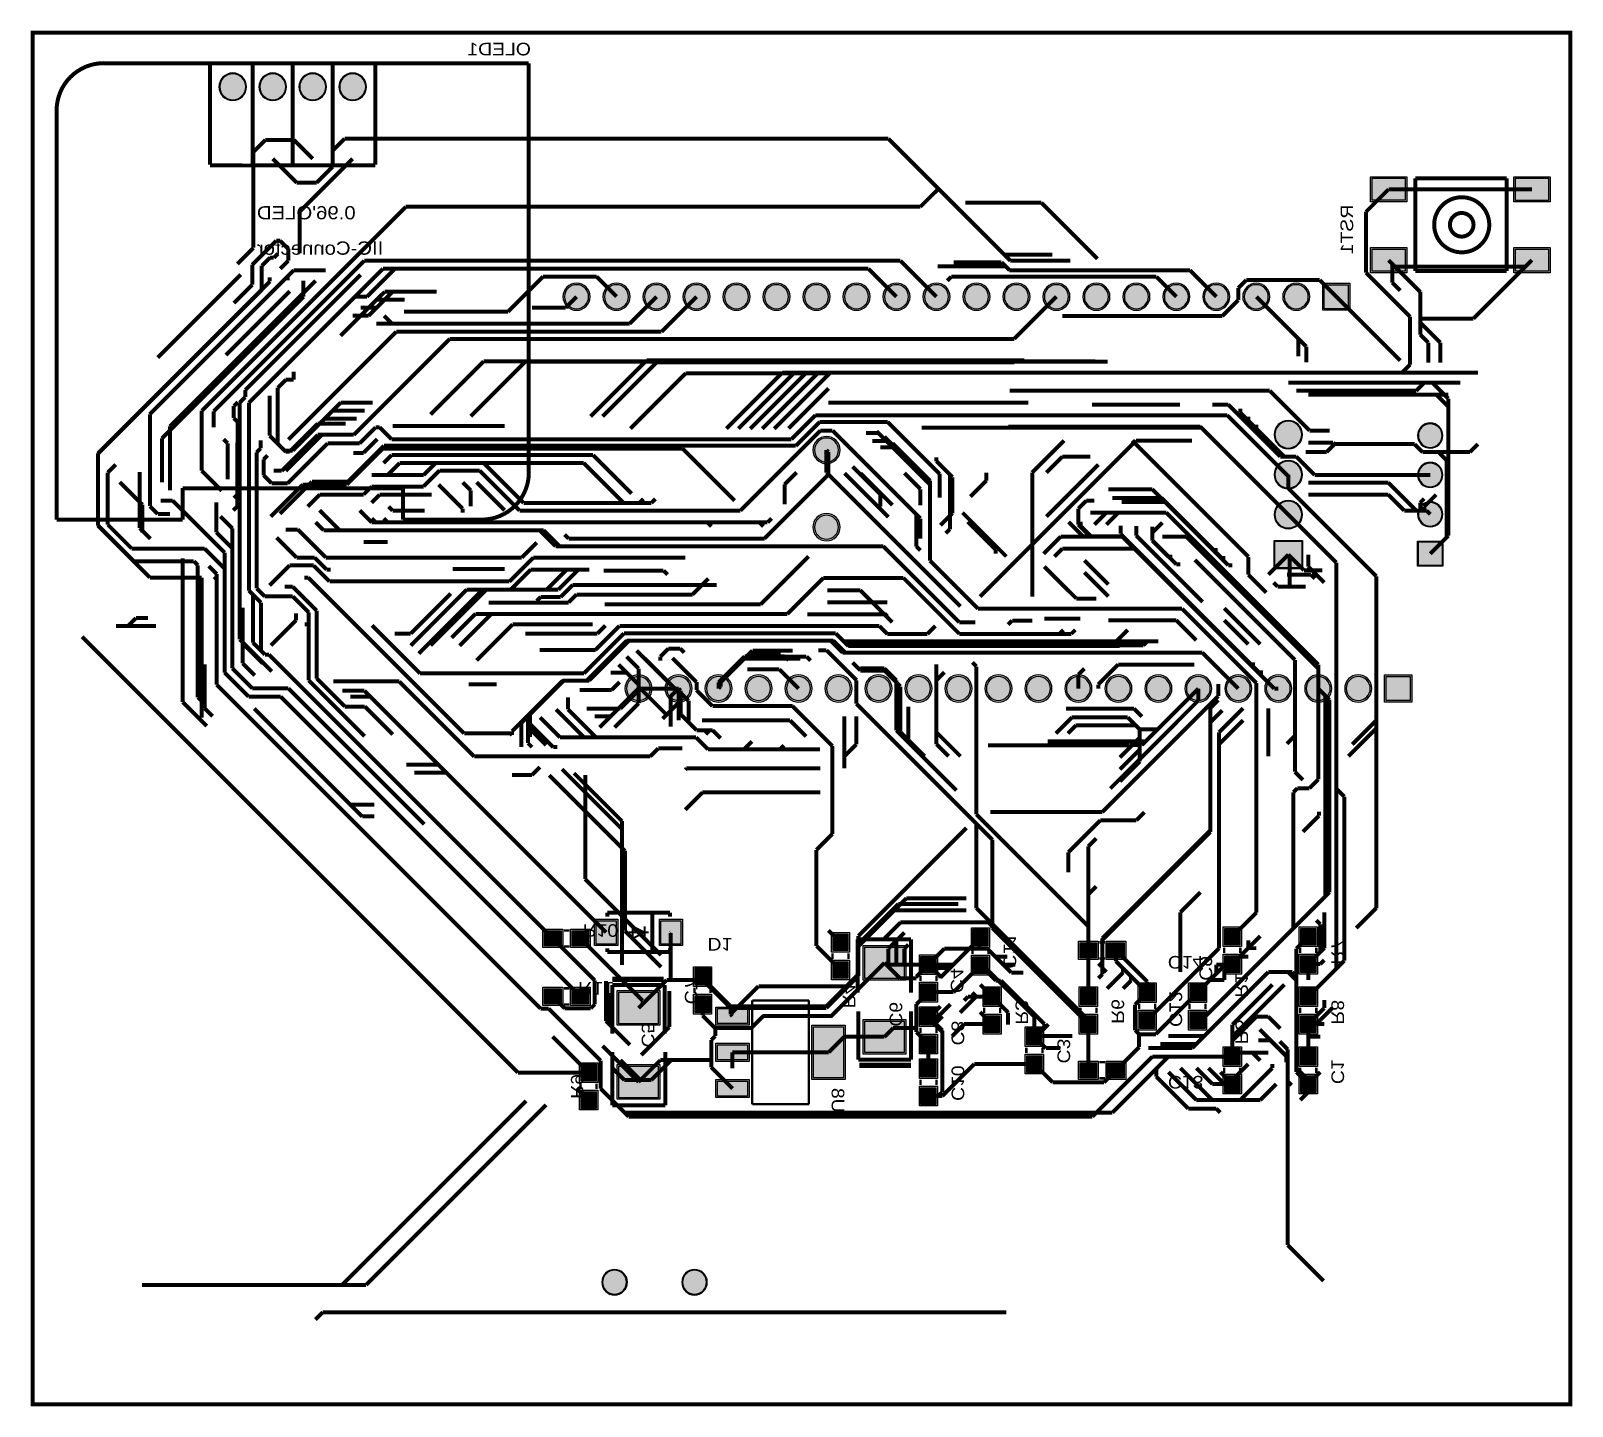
# Model space of a CAD drawing. Header units: millimetres. Extents: x -2.5 to 95.4, y -142.9 to -55.5.
import ezdxf
from ezdxf.enums import TextEntityAlignment as Align

# ---------------------------------------------------------------- set-up
doc = ezdxf.new("R2010")
doc.units = ezdxf.units.MM
doc.header["$MEASUREMENT"] = 0
for name, color, linetype, true_color in [('Board-Outline-Layer', 7, 'Continuous', 0xff00ff), ('Bottom-Layer', 7, 'Continuous', 0x0000ff), ('Bottom-Paste-Mask-Layer', 7, 'Continuous', 0x800000), ('Bottom-Silkscreen-Layer', 7, 'Continuous', 0x66cc33), ('Bottom-Solder-Mask-Layer', 7, 'Continuous', 0xaa00ff)]:
    doc.layers.add(name, color=color, linetype=linetype, true_color=true_color)
doc.styles.get("Standard").update_dxf_attribs({"font": 'arial.ttf'})

msp = doc.modelspace()

# ---------------------------------------------------------------- texts
at = {"layer": 'Bottom-Silkscreen-Layer', "text_generation_flag": 2, "width": 1.1}
msp.add_text('OLED1', height=0.8001, dxfattribs=at).set_placement((29.225, -57.299), align=Align.BOTTOM_LEFT)
for s, height, p in [("0.96'OLED", 0.8399, (18.095, -67.055)), ("0.96'OLED", 0.8399, (18.095, -67.055)), ('IIC-Connector', 0.83993, (19.853, -69.303)), ('IIC-Connector', 0.83993, (19.853, -69.303))]:
    msp.add_text(s, height=height, dxfattribs=at).set_placement(p, align=Align.MIDDLE_LEFT)
for s, rotation, p in [('RST1', -270, (81.702, -66.548)), ('R10', -180, (32.512, -112.014)), ('D1', -180, (40.447, -112.892)), ('C11', -90, (59.014, -115.076)), ('R7', -90, (79.843, -114.829)), ('C14', -180, (69.688, -114.034)), ('C9', -90, (71.461, -115.845)), ('C4', -90, (55.661, -116.626)), ('R1', -90, (73.747, -116.927)), ('R11', -180, (32.224, -115.693)), ('C7', -90, (38.77, -117.341)), ('R4', -90, (48.803, -117.595)), ('C6', -90, (51.775, -118.766)), ('R3', -90, (59.776, -118.639)), ('R6', -90, (65.872, -118.585)), ('C12', -90, (69.555, -118.783)), ('R8', -90, (79.843, -118.639)), ('C8', -90, (55.712, -119.959)), ('R5', -90, (73.747, -119.883)), ('C5', -90, (36.027, -120.086)), ('C3', -90, (62.44, -121.102)), ('C10', -90, (55.712, -123.482)), ('C1', -90, (79.843, -122.413)), ('R9', -90, (31.531, -123.345)), ('C13', -180, (69.696, -121.654)), ('U8', -90, (48.094, -124.227))]:
    msp.add_text(s, height=0.8001, rotation=rotation, dxfattribs=at).set_placement(p, align=Align.BOTTOM_LEFT)

# ---------------------------------------------------------------- hatches: boundary and pattern name
at = {"layer": 'Bottom-Layer'}
for points in [[(9.462, -59.054, 1), (11.112, -59.054, 1)], [(12.002, -59.054, 1), (13.652, -59.054, 1)], [(14.542, -59.054, 1), (16.192, -59.054, 1)], [(17.082, -59.056, 1), (18.732, -59.056, 1)], [(84.762, -64.866), (84.762, -66.266), (82.662, -66.266), (82.662, -64.866)], [(93.868, -64.869), (93.868, -66.269), (91.768, -66.269), (91.768, -64.869)], [(84.765, -69.37), (84.765, -70.77), (82.665, -70.77), (82.665, -69.37)], [(93.868, -69.37), (93.868, -70.77), (91.768, -70.77), (91.768, -69.37)], [(31.369, -72.39, 1), (32.893, -72.39, 1)], [(33.909, -72.39, 1), (35.433, -72.39, 1)], [(36.449, -72.39, 1), (37.973, -72.39, 1)], [(38.989, -72.39, 1), (40.513, -72.39, 1)], [(41.529, -72.39, 1), (43.053, -72.39, 1)], [(44.069, -72.39, 1), (45.593, -72.39, 1)], [(46.609, -72.39, 1), (48.133, -72.39, 1)], [(49.149, -72.39, 1), (50.673, -72.39, 1)], [(51.689, -72.39, 1), (53.213, -72.39, 1)], [(54.229, -72.39, 1), (55.753, -72.39, 1)], [(56.769, -72.39, 1), (58.293, -72.39, 1)], [(59.309, -72.39, 1), (60.833, -72.39, 1)], [(61.849, -72.39, 1), (63.373, -72.39, 1)], [(64.389, -72.39, 1), (65.913, -72.39, 1)], [(66.929, -72.39, 1), (68.453, -72.39, 1)], [(69.469, -72.39, 1), (70.993, -72.39, 1)], [(72.009, -72.39, 1), (73.533, -72.39, 1)], [(74.549, -72.39, 1), (76.073, -72.39, 1)], [(77.089, -72.39, 1), (78.613, -72.39, 1)], [(79.629, -73.152), (79.629, -71.628), (81.153, -71.628), (81.153, -73.152)], [(76.493, -81.153, 1), (78.193, -81.153, 1)], [(85.61, -81.213, 1), (87.11, -81.213, 1)], [(47.244, -82.132, 1), (48.768, -82.132, 1)], [(76.493, -83.693, 1), (78.193, -83.693, 1)], [(85.61, -83.713, 1), (87.11, -83.713, 1)], [(76.493, -86.233, 1), (78.193, -86.233, 1)], [(85.61, -86.213, 1), (87.11, -86.213, 1)], [(47.244, -87.032, 1), (48.768, -87.032, 1)], [(78.193, -89.623), (76.493, -89.623), (76.493, -87.923), (78.193, -87.923)], [(87.11, -89.463), (85.61, -89.463), (85.61, -87.963), (87.11, -87.963)], [(35.306, -97.282, 1), (36.83, -97.282, 1)], [(37.846, -97.282, 1), (39.37, -97.282, 1)], [(40.386, -97.282, 1), (41.91, -97.282, 1)], [(42.926, -97.282, 1), (44.45, -97.282, 1)], [(45.466, -97.282, 1), (46.99, -97.282, 1)], [(48.006, -97.282, 1), (49.53, -97.282, 1)], [(50.546, -97.282, 1), (52.07, -97.282, 1)], [(53.086, -97.282, 1), (54.61, -97.282, 1)], [(55.626, -97.282, 1), (57.15, -97.282, 1)], [(58.166, -97.282, 1), (59.69, -97.282, 1)], [(60.706, -97.282, 1), (62.23, -97.282, 1)], [(63.246, -97.282, 1), (64.77, -97.282, 1)], [(65.786, -97.282, 1), (67.31, -97.282, 1)], [(68.326, -97.282, 1), (69.85, -97.282, 1)], [(70.866, -97.282, 1), (72.39, -97.282, 1)], [(73.406, -97.282, 1), (74.93, -97.282, 1)], [(75.946, -97.282, 1), (77.47, -97.282, 1)], [(78.486, -97.282, 1), (80.01, -97.282, 1)], [(81.026, -97.282, 1), (82.55, -97.282, 1)], [(83.566, -98.044), (83.566, -96.52), (85.09, -96.52), (85.09, -98.044)], [(34.646, -112.043), (34.646, -113.514), (33.376, -113.514), (33.376, -112.043)], [(38.76, -112.043), (38.76, -113.514), (37.49, -113.514), (37.49, -112.043)], [(58.26, -113.631), (57.31, -113.631), (57.31, -112.581), (58.26, -112.581)], [(74.262, -113.569), (73.312, -113.569), (73.312, -112.519), (74.262, -112.519)], [(79.088, -113.569), (78.138, -113.569), (78.138, -112.519), (79.088, -112.519)], [(31.146, -112.682), (31.146, -113.632), (30.096, -113.632), (30.096, -112.682)], [(32.896, -112.682), (32.896, -113.632), (31.846, -113.632), (31.846, -112.682)], [(49.37, -113.936), (48.42, -113.936), (48.42, -112.886), (49.37, -112.886)], [(64.118, -114.394), (64.118, -113.444), (65.168, -113.444), (65.168, -114.394)], [(65.868, -114.394), (65.868, -113.444), (66.918, -113.444), (66.918, -114.394)], [(50.439, -113.709), (52.939, -113.709), (52.939, -115.709), (50.439, -115.709)], [(54.958, -115.347), (54.008, -115.347), (54.008, -114.297), (54.958, -114.297)], [(58.26, -115.381), (57.31, -115.381), (57.31, -114.331), (58.26, -114.331)], [(74.262, -115.319), (73.312, -115.319), (73.312, -114.269), (74.262, -114.269)], [(79.088, -115.319), (78.138, -115.319), (78.138, -114.269), (79.088, -114.269)], [(40.607, -116.109), (39.657, -116.109), (39.657, -115.059), (40.607, -115.059)], [(49.37, -115.686), (48.42, -115.686), (48.42, -114.636), (49.37, -114.636)], [(30.096, -117.315), (30.096, -116.365), (31.146, -116.365), (31.146, -117.315)], [(31.846, -117.315), (31.846, -116.365), (32.896, -116.365), (32.896, -117.315)], [(54.958, -117.097), (54.008, -117.097), (54.008, -116.047), (54.958, -116.047)], [(58.052, -116.329), (59.002, -116.329), (59.002, -117.379), (58.052, -117.379)], [(65.118, -117.379), (64.168, -117.379), (64.168, -116.329), (65.118, -116.329)], [(68.852, -117.125), (67.902, -117.125), (67.902, -116.075), (68.852, -116.075)], [(72.052, -117.125), (71.102, -117.125), (71.102, -116.075), (72.052, -116.075)], [(78.138, -116.329), (79.088, -116.329), (79.088, -117.379), (78.138, -117.379)], [(37.318, -118.576), (34.818, -118.576), (34.818, -116.576), (37.318, -116.576)], [(40.607, -117.859), (39.657, -117.859), (39.657, -116.809), (40.607, -116.809)], [(41.085, -117.621), (42.985, -117.621), (42.985, -118.571), (41.085, -118.571)], [(50.439, -118.409), (52.939, -118.409), (52.939, -120.409), (50.439, -120.409)], [(54.958, -118.649), (54.008, -118.649), (54.008, -117.599), (54.958, -117.599)], [(58.052, -118.079), (59.002, -118.079), (59.002, -119.129), (58.052, -119.129)], [(65.118, -119.129), (64.168, -119.129), (64.168, -118.079), (65.118, -118.079)], [(68.852, -118.875), (67.902, -118.875), (67.902, -117.825), (68.852, -117.825)], [(72.052, -118.875), (71.102, -118.875), (71.102, -117.825), (72.052, -117.825)], [(78.138, -118.079), (79.088, -118.079), (79.088, -119.129), (78.138, -119.129)], [(47.186, -118.771), (49.086, -118.771), (49.086, -122.021), (47.186, -122.021)], [(54.958, -120.399), (54.008, -120.399), (54.008, -119.349), (54.958, -119.349)], [(60.736, -118.869), (61.686, -118.869), (61.686, -119.919), (60.736, -119.919)], [(41.085, -119.921), (42.985, -119.921), (42.985, -120.871), (41.085, -120.871)], [(73.312, -120.139), (74.262, -120.139), (74.262, -121.189), (73.312, -121.189)], [(79.088, -121.189), (78.138, -121.189), (78.138, -120.139), (79.088, -120.139)], [(33.368, -122.205), (32.418, -122.205), (32.418, -121.155), (33.368, -121.155)], [(37.318, -123.276), (34.818, -123.276), (34.818, -121.276), (37.318, -121.276)], [(54.008, -120.901), (54.958, -120.901), (54.958, -121.951), (54.008, -121.951)], [(60.736, -120.619), (61.686, -120.619), (61.686, -121.669), (60.736, -121.669)], [(64.118, -122.014), (64.118, -121.064), (65.168, -121.064), (65.168, -122.014)], [(65.868, -122.014), (65.868, -121.064), (66.918, -121.064), (66.918, -122.014)], [(41.085, -122.222), (42.985, -122.222), (42.985, -123.172), (41.085, -123.172)], [(73.312, -121.889), (74.262, -121.889), (74.262, -122.939), (73.312, -122.939)], [(79.088, -122.939), (78.138, -122.939), (78.138, -121.889), (79.088, -121.889)], [(33.368, -123.955), (32.418, -123.955), (32.418, -122.905), (33.368, -122.905)], [(54.008, -122.651), (54.958, -122.651), (54.958, -123.701), (54.008, -123.701)], [(33.782, -135.001, 1), (35.306, -135.001, 1)], [(38.862, -135.001, 1), (40.386, -135.001, 1)]]:
    msp.add_hatch(color=256, dxfattribs=at).paths.add_polyline_path(points)
at = {"layer": 'Bottom-Paste-Mask-Layer'}
for points in [[(9.462, -59.054, 1), (11.112, -59.054, 1)], [(12.002, -59.054, 1), (13.652, -59.054, 1)], [(14.542, -59.054, 1), (16.192, -59.054, 1)], [(17.082, -59.056, 1), (18.732, -59.056, 1)], [(84.762, -64.866), (84.762, -66.266), (82.662, -66.266), (82.662, -64.866)], [(93.868, -64.869), (93.868, -66.269), (91.768, -66.269), (91.768, -64.869)], [(84.765, -69.37), (84.765, -70.77), (82.665, -70.77), (82.665, -69.37)], [(93.868, -69.37), (93.868, -70.77), (91.768, -70.77), (91.768, -69.37)], [(31.369, -72.39, 1), (32.893, -72.39, 1)], [(33.909, -72.39, 1), (35.433, -72.39, 1)], [(36.449, -72.39, 1), (37.973, -72.39, 1)], [(38.989, -72.39, 1), (40.513, -72.39, 1)], [(41.529, -72.39, 1), (43.053, -72.39, 1)], [(44.069, -72.39, 1), (45.593, -72.39, 1)], [(46.609, -72.39, 1), (48.133, -72.39, 1)], [(49.149, -72.39, 1), (50.673, -72.39, 1)], [(51.689, -72.39, 1), (53.213, -72.39, 1)], [(54.229, -72.39, 1), (55.753, -72.39, 1)], [(56.769, -72.39, 1), (58.293, -72.39, 1)], [(59.309, -72.39, 1), (60.833, -72.39, 1)], [(61.849, -72.39, 1), (63.373, -72.39, 1)], [(64.389, -72.39, 1), (65.913, -72.39, 1)], [(66.929, -72.39, 1), (68.453, -72.39, 1)], [(69.469, -72.39, 1), (70.993, -72.39, 1)], [(72.009, -72.39, 1), (73.533, -72.39, 1)], [(74.549, -72.39, 1), (76.073, -72.39, 1)], [(77.089, -72.39, 1), (78.613, -72.39, 1)], [(79.629, -73.152), (79.629, -71.628), (81.153, -71.628), (81.153, -73.152)], [(76.493, -81.153, 1), (78.193, -81.153, 1)], [(85.61, -81.213, 1), (87.11, -81.213, 1)], [(47.244, -82.132, 1), (48.768, -82.132, 1)], [(76.493, -83.693, 1), (78.193, -83.693, 1)], [(85.61, -83.713, 1), (87.11, -83.713, 1)], [(76.493, -86.233, 1), (78.193, -86.233, 1)], [(85.61, -86.213, 1), (87.11, -86.213, 1)], [(47.244, -87.032, 1), (48.768, -87.032, 1)], [(78.193, -89.623), (76.493, -89.623), (76.493, -87.923), (78.193, -87.923)], [(87.11, -89.463), (85.61, -89.463), (85.61, -87.963), (87.11, -87.963)], [(35.306, -97.282, 1), (36.83, -97.282, 1)], [(37.846, -97.282, 1), (39.37, -97.282, 1)], [(40.386, -97.282, 1), (41.91, -97.282, 1)], [(42.926, -97.282, 1), (44.45, -97.282, 1)], [(45.466, -97.282, 1), (46.99, -97.282, 1)], [(48.006, -97.282, 1), (49.53, -97.282, 1)], [(50.546, -97.282, 1), (52.07, -97.282, 1)], [(53.086, -97.282, 1), (54.61, -97.282, 1)], [(55.626, -97.282, 1), (57.15, -97.282, 1)], [(58.166, -97.282, 1), (59.69, -97.282, 1)], [(60.706, -97.282, 1), (62.23, -97.282, 1)], [(63.246, -97.282, 1), (64.77, -97.282, 1)], [(65.786, -97.282, 1), (67.31, -97.282, 1)], [(68.326, -97.282, 1), (69.85, -97.282, 1)], [(70.866, -97.282, 1), (72.39, -97.282, 1)], [(73.406, -97.282, 1), (74.93, -97.282, 1)], [(75.946, -97.282, 1), (77.47, -97.282, 1)], [(78.486, -97.282, 1), (80.01, -97.282, 1)], [(81.026, -97.282, 1), (82.55, -97.282, 1)], [(83.566, -98.044), (83.566, -96.52), (85.09, -96.52), (85.09, -98.044)], [(34.646, -112.043), (34.646, -113.514), (33.376, -113.514), (33.376, -112.043)], [(38.76, -112.043), (38.76, -113.514), (37.49, -113.514), (37.49, -112.043)], [(58.26, -113.631), (57.31, -113.631), (57.31, -112.581), (58.26, -112.581)], [(74.262, -113.569), (73.312, -113.569), (73.312, -112.519), (74.262, -112.519)], [(79.088, -113.569), (78.138, -113.569), (78.138, -112.519), (79.088, -112.519)], [(31.146, -112.682), (31.146, -113.632), (30.096, -113.632), (30.096, -112.682)], [(32.896, -112.682), (32.896, -113.632), (31.846, -113.632), (31.846, -112.682)], [(49.37, -113.936), (48.42, -113.936), (48.42, -112.886), (49.37, -112.886)], [(64.118, -114.394), (64.118, -113.444), (65.168, -113.444), (65.168, -114.394)], [(65.868, -114.394), (65.868, -113.444), (66.918, -113.444), (66.918, -114.394)], [(50.439, -113.709), (52.939, -113.709), (52.939, -115.709), (50.439, -115.709)], [(54.958, -115.347), (54.008, -115.347), (54.008, -114.297), (54.958, -114.297)], [(58.26, -115.381), (57.31, -115.381), (57.31, -114.331), (58.26, -114.331)], [(74.262, -115.319), (73.312, -115.319), (73.312, -114.269), (74.262, -114.269)], [(79.088, -115.319), (78.138, -115.319), (78.138, -114.269), (79.088, -114.269)], [(40.607, -116.109), (39.657, -116.109), (39.657, -115.059), (40.607, -115.059)], [(49.37, -115.686), (48.42, -115.686), (48.42, -114.636), (49.37, -114.636)], [(30.096, -117.315), (30.096, -116.365), (31.146, -116.365), (31.146, -117.315)], [(31.846, -117.315), (31.846, -116.365), (32.896, -116.365), (32.896, -117.315)], [(54.958, -117.097), (54.008, -117.097), (54.008, -116.047), (54.958, -116.047)], [(58.052, -116.329), (59.002, -116.329), (59.002, -117.379), (58.052, -117.379)], [(65.118, -117.379), (64.168, -117.379), (64.168, -116.329), (65.118, -116.329)], [(68.852, -117.125), (67.902, -117.125), (67.902, -116.075), (68.852, -116.075)], [(72.052, -117.125), (71.102, -117.125), (71.102, -116.075), (72.052, -116.075)], [(78.138, -116.329), (79.088, -116.329), (79.088, -117.379), (78.138, -117.379)], [(37.318, -118.576), (34.818, -118.576), (34.818, -116.576), (37.318, -116.576)], [(40.607, -117.859), (39.657, -117.859), (39.657, -116.809), (40.607, -116.809)], [(41.085, -117.621), (42.985, -117.621), (42.985, -118.571), (41.085, -118.571)], [(50.439, -118.409), (52.939, -118.409), (52.939, -120.409), (50.439, -120.409)], [(54.958, -118.649), (54.008, -118.649), (54.008, -117.599), (54.958, -117.599)], [(58.052, -118.079), (59.002, -118.079), (59.002, -119.129), (58.052, -119.129)], [(65.118, -119.129), (64.168, -119.129), (64.168, -118.079), (65.118, -118.079)], [(68.852, -118.875), (67.902, -118.875), (67.902, -117.825), (68.852, -117.825)], [(72.052, -118.875), (71.102, -118.875), (71.102, -117.825), (72.052, -117.825)], [(78.138, -118.079), (79.088, -118.079), (79.088, -119.129), (78.138, -119.129)], [(47.186, -118.771), (49.086, -118.771), (49.086, -122.021), (47.186, -122.021)], [(54.958, -120.399), (54.008, -120.399), (54.008, -119.349), (54.958, -119.349)], [(60.736, -118.869), (61.686, -118.869), (61.686, -119.919), (60.736, -119.919)], [(41.085, -119.921), (42.985, -119.921), (42.985, -120.871), (41.085, -120.871)], [(73.312, -120.139), (74.262, -120.139), (74.262, -121.189), (73.312, -121.189)], [(79.088, -121.189), (78.138, -121.189), (78.138, -120.139), (79.088, -120.139)], [(33.368, -122.205), (32.418, -122.205), (32.418, -121.155), (33.368, -121.155)], [(37.318, -123.276), (34.818, -123.276), (34.818, -121.276), (37.318, -121.276)], [(54.008, -120.901), (54.958, -120.901), (54.958, -121.951), (54.008, -121.951)], [(60.736, -120.619), (61.686, -120.619), (61.686, -121.669), (60.736, -121.669)], [(64.118, -122.014), (64.118, -121.064), (65.168, -121.064), (65.168, -122.014)], [(65.868, -122.014), (65.868, -121.064), (66.918, -121.064), (66.918, -122.014)], [(41.085, -122.222), (42.985, -122.222), (42.985, -123.172), (41.085, -123.172)], [(73.312, -121.889), (74.262, -121.889), (74.262, -122.939), (73.312, -122.939)], [(79.088, -122.939), (78.138, -122.939), (78.138, -121.889), (79.088, -121.889)], [(33.368, -123.955), (32.418, -123.955), (32.418, -122.905), (33.368, -122.905)], [(54.008, -122.651), (54.958, -122.651), (54.958, -123.701), (54.008, -123.701)], [(33.782, -135.001, 1), (35.306, -135.001, 1)], [(38.862, -135.001, 1), (40.386, -135.001, 1)]]:
    msp.add_hatch(color=256, dxfattribs=at).paths.add_polyline_path(points)
at = {"layer": 'Bottom-Solder-Mask-Layer'}
for points in [[(9.411, -59.054, 1), (11.163, -59.054, 1)], [(11.951, -59.054, 1), (13.703, -59.054, 1)], [(14.491, -59.054, 1), (16.243, -59.054, 1)], [(17.031, -59.056, 1), (18.783, -59.056, 1)], [(84.864, -64.765), (84.864, -66.368), (82.561, -66.368), (82.561, -64.765)], [(93.97, -64.767), (93.97, -66.371), (91.667, -66.371), (91.667, -64.767)], [(84.866, -69.268), (84.866, -70.871), (82.563, -70.871), (82.563, -69.268)], [(93.97, -69.268), (93.97, -70.871), (91.667, -70.871), (91.667, -69.268)], [(31.267, -72.39, 1), (32.995, -72.39, 1)], [(33.807, -72.39, 1), (35.535, -72.39, 1)], [(36.347, -72.39, 1), (38.075, -72.39, 1)], [(38.887, -72.39, 1), (40.615, -72.39, 1)], [(41.427, -72.39, 1), (43.155, -72.39, 1)], [(43.967, -72.39, 1), (45.695, -72.39, 1)], [(46.507, -72.39, 1), (48.235, -72.39, 1)], [(49.047, -72.39, 1), (50.775, -72.39, 1)], [(51.588, -72.39, 1), (53.315, -72.39, 1)], [(54.128, -72.39, 1), (55.855, -72.39, 1)], [(56.668, -72.39, 1), (58.395, -72.39, 1)], [(59.208, -72.39, 1), (60.935, -72.39, 1)], [(61.748, -72.39, 1), (63.475, -72.39, 1)], [(64.288, -72.39, 1), (66.015, -72.39, 1)], [(66.828, -72.39, 1), (68.555, -72.39, 1)], [(69.368, -72.39, 1), (71.095, -72.39, 1)], [(71.908, -72.39, 1), (73.635, -72.39, 1)], [(74.448, -72.39, 1), (76.175, -72.39, 1)], [(76.988, -72.39, 1), (78.715, -72.39, 1)], [(79.528, -73.254), (79.528, -71.527), (81.255, -71.527), (81.255, -73.254)], [(76.442, -81.153, 1), (78.244, -81.153, 1)], [(47.142, -82.132, 1), (48.87, -82.132, 1)], [(85.56, -81.213, 1), (87.16, -81.213, 1)], [(76.442, -83.693, 1), (78.244, -83.693, 1)], [(85.56, -83.713, 1), (87.16, -83.713, 1)], [(76.442, -86.233, 1), (78.244, -86.233, 1)], [(85.56, -86.213, 1), (87.16, -86.213, 1)], [(47.142, -87.032, 1), (48.87, -87.032, 1)], [(78.244, -89.674), (76.442, -89.674), (76.442, -87.872), (78.244, -87.872)], [(87.16, -89.513), (85.56, -89.513), (85.56, -87.913), (87.16, -87.913)], [(35.204, -97.282, 1), (36.932, -97.282, 1)], [(37.744, -97.282, 1), (39.472, -97.282, 1)], [(40.284, -97.282, 1), (42.012, -97.282, 1)], [(42.824, -97.282, 1), (44.552, -97.282, 1)], [(45.364, -97.282, 1), (47.092, -97.282, 1)], [(47.904, -97.282, 1), (49.632, -97.282, 1)], [(50.445, -97.282, 1), (52.172, -97.282, 1)], [(52.985, -97.282, 1), (54.712, -97.282, 1)], [(55.525, -97.282, 1), (57.252, -97.282, 1)], [(58.065, -97.282, 1), (59.792, -97.282, 1)], [(60.605, -97.282, 1), (62.332, -97.282, 1)], [(63.145, -97.282, 1), (64.872, -97.282, 1)], [(65.685, -97.282, 1), (67.412, -97.282, 1)], [(68.225, -97.282, 1), (69.952, -97.282, 1)], [(70.765, -97.282, 1), (72.492, -97.282, 1)], [(73.305, -97.282, 1), (75.032, -97.282, 1)], [(75.845, -97.282, 1), (77.572, -97.282, 1)], [(78.385, -97.282, 1), (80.112, -97.282, 1)], [(80.925, -97.282, 1), (82.652, -97.282, 1)], [(83.465, -98.146), (83.465, -96.419), (85.192, -96.419), (85.192, -98.146)], [(31.248, -112.581), (31.248, -113.734), (29.994, -113.734), (29.994, -112.581)], [(32.998, -112.581), (32.998, -113.734), (31.744, -113.734), (31.744, -112.581)], [(34.747, -111.942), (34.747, -113.616), (33.274, -113.616), (33.274, -111.942)], [(38.862, -111.942), (38.862, -113.616), (37.389, -113.616), (37.389, -111.942)], [(58.362, -113.733), (57.209, -113.733), (57.209, -112.48), (58.362, -112.48)], [(74.364, -113.671), (73.211, -113.671), (73.211, -112.418), (74.364, -112.418)], [(79.19, -113.671), (78.037, -113.671), (78.037, -112.418), (79.19, -112.418)], [(49.472, -114.038), (48.318, -114.038), (48.318, -112.785), (49.472, -112.785)], [(64.017, -114.496), (64.017, -113.343), (65.27, -113.343), (65.27, -114.496)], [(65.767, -114.496), (65.767, -113.343), (67.02, -113.343), (67.02, -114.496)], [(49.472, -115.788), (48.318, -115.788), (48.318, -114.535), (49.472, -114.535)], [(50.338, -113.607), (53.041, -113.607), (53.041, -115.81), (50.338, -115.81)], [(55.06, -115.449), (53.907, -115.449), (53.907, -114.196), (55.06, -114.196)], [(58.362, -115.483), (57.209, -115.483), (57.209, -114.23), (58.362, -114.23)], [(74.364, -115.421), (73.211, -115.421), (73.211, -114.168), (74.364, -114.168)], [(79.19, -115.421), (78.037, -115.421), (78.037, -114.168), (79.19, -114.168)], [(40.709, -116.211), (39.555, -116.211), (39.555, -114.958), (40.709, -114.958)], [(29.994, -117.417), (29.994, -116.264), (31.248, -116.264), (31.248, -117.417)], [(31.744, -117.417), (31.744, -116.264), (32.998, -116.264), (32.998, -117.417)], [(37.42, -118.678), (34.716, -118.678), (34.716, -116.475), (37.42, -116.475)], [(55.06, -117.199), (53.907, -117.199), (53.907, -115.946), (55.06, -115.946)], [(57.95, -116.228), (59.103, -116.228), (59.103, -117.481), (57.95, -117.481)], [(65.22, -117.481), (64.067, -117.481), (64.067, -116.228), (65.22, -116.228)], [(68.954, -117.227), (67.8, -117.227), (67.8, -115.974), (68.954, -115.974)], [(72.154, -117.227), (71.001, -117.227), (71.001, -115.974), (72.154, -115.974)], [(78.037, -116.228), (79.19, -116.228), (79.19, -117.481), (78.037, -117.481)], [(40.709, -117.961), (39.555, -117.961), (39.555, -116.708), (40.709, -116.708)], [(55.06, -118.751), (53.907, -118.751), (53.907, -117.498), (55.06, -117.498)], [(40.983, -117.52), (43.086, -117.52), (43.086, -118.673), (40.983, -118.673)], [(50.338, -118.307), (53.041, -118.307), (53.041, -120.51), (50.338, -120.51)], [(57.95, -117.978), (59.103, -117.978), (59.103, -119.231), (57.95, -119.231)], [(65.22, -119.231), (64.067, -119.231), (64.067, -117.978), (65.22, -117.978)], [(68.954, -118.977), (67.8, -118.977), (67.8, -117.724), (68.954, -117.724)], [(72.154, -118.977), (71.001, -118.977), (71.001, -117.724), (72.154, -117.724)], [(78.037, -117.978), (79.19, -117.978), (79.19, -119.231), (78.037, -119.231)], [(47.084, -118.67), (49.187, -118.67), (49.187, -122.123), (47.084, -122.123)], [(55.06, -120.501), (53.907, -120.501), (53.907, -119.248), (55.06, -119.248)], [(60.634, -118.768), (61.787, -118.768), (61.787, -120.021), (60.634, -120.021)], [(40.983, -119.82), (43.086, -119.82), (43.086, -120.973), (40.983, -120.973)], [(73.211, -120.038), (74.364, -120.038), (74.364, -121.291), (73.211, -121.291)], [(79.19, -121.291), (78.037, -121.291), (78.037, -120.038), (79.19, -120.038)], [(33.47, -122.307), (32.316, -122.307), (32.316, -121.054), (33.47, -121.054)], [(37.42, -123.378), (34.716, -123.378), (34.716, -121.175), (37.42, -121.175)], [(53.907, -120.8), (55.06, -120.8), (55.06, -122.053), (53.907, -122.053)], [(60.634, -120.518), (61.787, -120.518), (61.787, -121.771), (60.634, -121.771)], [(64.017, -122.116), (64.017, -120.963), (65.27, -120.963), (65.27, -122.116)], [(65.767, -122.116), (65.767, -120.963), (67.02, -120.963), (67.02, -122.116)], [(40.983, -122.121), (43.086, -122.121), (43.086, -123.274), (40.983, -123.274)], [(73.211, -121.788), (74.364, -121.788), (74.364, -123.041), (73.211, -123.041)], [(79.19, -123.041), (78.037, -123.041), (78.037, -121.788), (79.19, -121.788)], [(33.47, -124.057), (32.316, -124.057), (32.316, -122.804), (33.47, -122.804)], [(53.907, -122.55), (55.06, -122.55), (55.06, -123.803), (53.907, -123.803)], [(33.732, -135.001, 1), (35.356, -135.001, 1)], [(38.812, -135.001, 1), (40.436, -135.001, 1)]]:
    msp.add_hatch(color=256, dxfattribs=at).paths.add_polyline_path(points)

# ---------------------------------------------------------------- linework, layer by layer
at = {"layer": 'Board-Outline-Layer', "const_width": 0.254}
msp.add_lwpolyline([(-2.413, -142.748), (-2.413, -55.626), (95.25, -55.626), (95.25, -142.748)], close=True, dxfattribs=at)
at = {"layer": 'Bottom-Layer'}
for points in [[(9.462, -59.054, 1), (11.112, -59.054), (11.112, -59.054, 1), (9.462, -59.054)], [(12.002, -59.054, 1), (13.652, -59.054), (13.652, -59.054, 1), (12.002, -59.054)], [(14.542, -59.054, 1), (16.192, -59.054), (16.192, -59.054, 1), (14.542, -59.054)], [(85.61, -81.213, 1), (87.11, -81.213), (87.11, -81.213, 1), (85.61, -81.213)], [(85.61, -83.713, 1), (87.11, -83.713), (87.11, -83.713, 1), (85.61, -83.713)], [(85.61, -86.213, 1), (87.11, -86.213), (87.11, -86.213, 1), (85.61, -86.213)]]:
    msp.add_lwpolyline(points, format="xyb", dxfattribs=at)
for points in [[(17.082, -59.056, 1), (18.732, -59.056, 1)], [(31.369, -72.39, 1), (32.893, -72.39, 1)], [(33.909, -72.39, 1), (35.433, -72.39, 1)], [(36.449, -72.39, 1), (37.973, -72.39, 1)], [(38.989, -72.39, 1), (40.513, -72.39, 1)], [(41.529, -72.39, 1), (43.053, -72.39, 1)], [(44.069, -72.39, 1), (45.593, -72.39, 1)], [(46.609, -72.39, 1), (48.133, -72.39, 1)], [(49.149, -72.39, 1), (50.673, -72.39, 1)], [(51.689, -72.39, 1), (53.213, -72.39, 1)], [(54.229, -72.39, 1), (55.753, -72.39, 1)], [(56.769, -72.39, 1), (58.293, -72.39, 1)], [(59.309, -72.39, 1), (60.833, -72.39, 1)], [(61.849, -72.39, 1), (63.373, -72.39, 1)], [(64.389, -72.39, 1), (65.913, -72.39, 1)], [(66.929, -72.39, 1), (68.453, -72.39, 1)], [(69.469, -72.39, 1), (70.993, -72.39, 1)], [(72.009, -72.39, 1), (73.533, -72.39, 1)], [(74.549, -72.39, 1), (76.073, -72.39, 1)], [(77.089, -72.39, 1), (78.613, -72.39, 1)], [(76.493, -81.153, 1), (78.193, -81.153, 1)], [(47.244, -82.132, 1), (48.768, -82.132, 1)], [(76.493, -83.693, 1), (78.193, -83.693, 1)], [(76.493, -86.233, 1), (78.193, -86.233, 1)], [(47.244, -87.032, 1), (48.768, -87.032, 1)], [(35.306, -97.282, 1), (36.83, -97.282, 1)], [(37.846, -97.282, 1), (39.37, -97.282, 1)], [(40.386, -97.282, 1), (41.91, -97.282, 1)], [(42.926, -97.282, 1), (44.45, -97.282, 1)], [(45.466, -97.282, 1), (46.99, -97.282, 1)], [(48.006, -97.282, 1), (49.53, -97.282, 1)], [(50.546, -97.282, 1), (52.07, -97.282, 1)], [(53.086, -97.282, 1), (54.61, -97.282, 1)], [(55.626, -97.282, 1), (57.15, -97.282, 1)], [(58.166, -97.282, 1), (59.69, -97.282, 1)], [(60.706, -97.282, 1), (62.23, -97.282, 1)], [(63.246, -97.282, 1), (64.77, -97.282, 1)], [(65.786, -97.282, 1), (67.31, -97.282, 1)], [(68.326, -97.282, 1), (69.85, -97.282, 1)], [(70.866, -97.282, 1), (72.39, -97.282, 1)], [(73.406, -97.282, 1), (74.93, -97.282, 1)], [(75.946, -97.282, 1), (77.47, -97.282, 1)], [(78.486, -97.282, 1), (80.01, -97.282, 1)], [(81.026, -97.282, 1), (82.55, -97.282, 1)], [(33.782, -135.001, 1), (35.306, -135.001, 1)], [(38.862, -135.001, 1), (40.386, -135.001, 1)]]:
    msp.add_lwpolyline(points, format="xyb", close=True, dxfattribs=at)
at = {"layer": 'Bottom-Layer', "const_width": 0.254}
for points in [[(11.601, -63.188), (12.363, -62.426)], [(12.363, -62.426), (14.167, -62.426)], [(14.167, -62.426), (15.367, -63.626)], [(16.637, -63.118), (17.399, -62.356)], [(17.399, -62.356), (51.943, -62.356)], [(51.943, -62.356), (55.118, -65.531)], [(11.601, -69.284), (11.601, -63.188)], [(12.827, -63.626), (14.351, -65.15)], [(14.544, -66.992), (17.907, -63.628)], [(16.637, -64.134), (16.637, -63.118)], [(15.621, -65.15), (16.637, -64.134)], [(14.351, -65.15), (15.621, -65.15)], [(53.97, -66.679), (55.118, -65.531)], [(55.118, -65.531), (59.309, -69.722)], [(82.282, -66.996), (83.712, -65.566)], [(83.712, -65.566), (92.816, -65.566)], [(8.323, -79.633), (21.277, -66.679)], [(21.277, -66.679), (53.97, -66.679)], [(56.837, -66.418), (61.663, -66.418)], [(61.663, -66.418), (65.219, -69.974)], [(14.544, -69.639), (14.544, -66.992)], [(82.282, -70.866), (82.282, -66.996)], [(10.585, -70.3), (11.601, -69.284)], [(11.525, -70.358), (13.049, -68.834)], [(13.049, -68.834), (13.303, -68.834)], [(13.303, -68.834), (13.811, -69.342)], [(13.811, -69.342), (13.811, -70.104)], [(9.085, -79.666), (18.646, -70.104)], [(11.525, -71.628), (11.525, -70.358)], [(12.133, -70.423), (12.641, -69.915)], [(12.133, -71.925), (12.133, -70.423)], [(12.641, -69.915), (12.895, -69.915)], [(12.895, -69.915), (13.149, -69.661)], [(13.811, -70.104), (13.303, -70.612)], [(18.048, -72.39), (19.826, -70.612)], [(18.646, -70.104), (52.705, -70.104)], [(18.81, -72.39), (20.588, -70.612)], [(19.826, -70.612), (20.588, -70.612)], [(20.588, -70.612), (50.673, -70.612)], [(50.673, -70.612), (52.451, -72.39)], [(52.705, -70.104), (54.991, -72.39)], [(55.059, -70.457), (59.377, -70.457)], [(56.075, -70.203), (59.123, -70.203)], [(59.123, -70.203), (59.377, -70.457)], [(59.309, -69.722), (62.357, -69.722)], [(59.309, -69.722), (59.69, -70.103)], [(59.377, -70.457), (59.631, -70.711)], [(59.69, -70.103), (62.864, -70.103)], [(62.864, -70.103), (63.5, -70.103)], [(83.947, -70.302), (83.715, -70.07)], [(84.13, -70.485), (83.947, -70.302)], [(83.947, -70.485), (83.947, -70.302)], [(83.947, -71.501), (83.947, -70.485)], [(83.947, -70.485), (84.13, -70.485)], [(85.725, -72.08), (84.13, -70.485)], [(84.13, -70.485), (92.403, -70.485)], [(89.101, -73.787), (92.403, -70.485)], [(92.403, -70.485), (92.818, -70.07)], [(5.021, -79.855), (13.657, -71.219)], [(5.529, -76.258), (10.795, -70.992)], [(11.085, -78.324), (18.415, -70.994)], [(12.133, -71.925), (12.641, -71.417)], [(12.641, -71.417), (12.641, -71.163)], [(13.657, -71.219), (14.165, -70.711)], [(13.657, -71.219), (13.911, -71.219)], [(14.165, -70.711), (16.197, -70.711)], [(14.781, -72.136), (15.543, -71.374)], [(14.781, -72.136), (14.781, -71.374)], [(27.777, -73.347), (30.003, -71.12)], [(30.003, -71.12), (33.401, -71.12)], [(33.401, -71.12), (34.671, -72.39)], [(55.675, -71.374), (55.929, -71.12)], [(55.929, -71.12), (56.437, -71.12)], [(56.437, -71.12), (68.961, -71.12)], [(59.631, -70.711), (71.092, -70.711)], [(68.961, -71.12), (70.231, -72.39)], [(71.092, -70.711), (72.771, -72.39)], [(74.168, -71.844), (74.676, -71.336)], [(74.676, -71.336), (79.337, -71.336)], [(79.337, -71.336), (80.391, -72.39)], [(85.076, -73.66), (82.282, -70.866)], [(84.455, -72.009), (83.947, -71.501)], [(1.719, -82.339), (12.133, -71.925)], [(1.719, -82.361), (12.133, -71.947)], [(6.292, -80.625), (14.781, -72.136)], [(6.292, -80.879), (14.781, -72.39)], [(10.355, -72.799), (11.525, -71.628)], [(11.317, -79.121), (18.048, -72.39)], [(12.133, -71.947), (12.133, -71.925)], [(12.895, -73.053), (13.911, -72.037)], [(14.781, -72.39), (14.781, -72.136)], [(18.048, -72.39), (18.81, -72.39)], [(18.926, -73.093), (19.434, -72.585)], [(19.434, -72.585), (19.942, -72.077)], [(19.434, -72.585), (19.942, -72.585)], [(19.434, -73.093), (19.942, -72.585)], [(19.942, -72.077), (20.45, -72.077)], [(19.942, -72.585), (20.45, -72.077)], [(19.942, -72.585), (21.212, -72.585)], [(20.45, -72.077), (21.72, -72.077)], [(21.72, -72.077), (22.482, -72.077)], [(22.482, -72.077), (23.244, -72.077)], [(31.428, -73.093), (32.131, -72.39)], [(35.492, -74.109), (37.211, -72.39)], [(37.524, -74.618), (39.751, -72.39)], [(59.932, -75.069), (62.611, -72.39)], [(74.168, -72.606), (74.168, -71.844)], [(77.967, -75.046), (75.311, -72.39)], [(80.391, -72.39), (84.455, -76.454)], [(85.725, -73.787), (85.725, -72.08)], [(10.863, -75.085), (12.387, -73.561)], [(12.387, -73.561), (12.895, -73.053)], [(18.418, -73.093), (18.926, -73.093)], [(18.418, -73.601), (18.926, -73.093)], [(18.926, -73.093), (19.434, -73.093)], [(18.926, -73.601), (19.434, -73.093)], [(21.173, -73.347), (27.777, -73.347)], [(29.294, -73.093), (30.056, -73.093)], [(30.056, -73.093), (31.428, -73.093)], [(73.152, -73.622), (74.168, -72.606)], [(17.148, -74.871), (17.656, -74.363)], [(17.656, -74.363), (18.418, -73.601)], [(17.91, -73.601), (18.418, -73.601)], [(18.418, -73.601), (18.926, -73.601)], [(19.403, -74.109), (20.419, -74.109)], [(19.911, -73.601), (20.419, -74.109)], [(20.419, -74.109), (35.492, -74.109)], [(62.992, -73.622), (73.152, -73.622)], [(85.076, -76.708), (85.076, -73.66)], [(85.725, -73.787), (89.101, -73.787)], [(85.725, -74.041), (85.725, -73.787)], [(86.995, -75.311), (85.725, -74.041)], [(85.725, -74.803), (85.725, -74.041)], [(10.355, -75.593), (10.863, -75.085)], [(13.823, -81.476), (20.681, -74.618)], [(17.975, -81.165), (24.071, -75.069)], [(20.681, -74.618), (37.524, -74.618)], [(24.071, -75.069), (59.932, -75.069)], [(77.978, -75.057), (77.967, -75.046)], [(77.978, -76.174), (77.978, -75.057)], [(78.486, -75.565), (77.978, -75.057)], [(86.233, -75.311), (85.725, -74.803)], [(86.233, -76.581), (86.233, -75.311)], [(86.995, -76.581), (86.995, -75.311)], [(9.847, -76.101), (10.355, -75.593)], [(26.228, -76.497), (22.86, -79.865)], [(36.51, -76.497), (26.228, -76.497)], [(36.489, -76.519), (36.51, -76.497)], [(36.51, -76.497), (36.576, -76.431)], [(50.358, -76.497), (36.51, -76.497)], [(36.576, -76.431), (60.57, -76.431)], [(50.358, -76.497), (65.09, -76.497)], [(78.486, -76.57), (78.486, -75.565)], [(14.165, -77.665), (14.165, -77.157)], [(28.868, -76.519), (25.4, -79.987)], [(36.489, -76.519), (28.868, -76.519)], [(33.02, -79.987), (36.489, -76.519)], [(33.782, -79.987), (37.202, -76.567)], [(35.546, -80.772), (39.068, -77.25)], [(48.856, -76.519), (36.489, -76.519)], [(37.202, -76.567), (59.944, -76.567)], [(39.068, -77.25), (45.164, -77.25)], [(41.642, -80.772), (45.164, -77.25)], [(42.404, -80.772), (45.926, -77.25)], [(43.166, -80.772), (46.688, -77.25)], [(43.928, -80.772), (47.45, -77.25)], [(44.69, -80.772), (48.212, -77.25)], [(45.164, -77.25), (45.198, -77.216)], [(45.164, -77.25), (45.926, -77.25)], [(45.198, -77.216), (45.96, -77.216)], [(45.926, -77.25), (45.96, -77.216)], [(45.926, -77.25), (46.688, -77.25)], [(45.96, -77.216), (46.722, -77.216)], [(46.688, -77.25), (46.722, -77.216)], [(46.688, -77.25), (47.45, -77.25)], [(46.722, -77.216), (47.484, -77.216)], [(47.45, -77.25), (47.484, -77.216)], [(47.45, -77.25), (48.212, -77.25)], [(47.484, -77.216), (84.568, -77.216)], [(48.856, -76.519), (65.874, -76.519)], [(84.568, -77.216), (85.076, -76.708)], [(84.568, -77.216), (89.387, -77.216)], [(11.085, -78.518), (11.085, -78.324)], [(13.149, -78.173), (13.657, -77.665)], [(13.149, -81.729), (13.149, -78.173)], [(13.657, -77.665), (14.165, -77.665)], [(45.593, -80.758), (48.133, -78.218)], [(59.652, -78.359), (76.162, -78.359)], [(76.162, -78.359), (78.702, -80.899)], [(77.343, -77.851), (78.359, -77.851)], [(77.851, -78.359), (85.471, -78.359)], [(78.359, -77.851), (85.979, -77.851)], [(85.471, -78.359), (85.979, -77.851)], [(85.979, -77.851), (86.487, -77.851)], [(86.487, -77.851), (86.741, -77.851)], [(86.487, -77.851), (87.249, -78.613)], [(86.741, -77.851), (87.503, -77.851)], [(87.503, -77.851), (88.265, -77.851)], [(10.355, -79.339), (10.609, -79.085)], [(10.355, -80.101), (10.355, -79.339)], [(10.73, -79.127), (11.085, -78.772)], [(10.73, -94.164), (10.73, -79.127)], [(11.085, -78.772), (11.085, -78.518)], [(11.317, -81.915), (11.317, -79.121)], [(12.641, -81.221), (12.641, -78.681)], [(17.145, -79.121), (16.637, -79.629)], [(19.177, -79.121), (17.145, -79.121)], [(48.895, -79.121), (48.133, -79.121)], [(49.657, -79.121), (48.895, -79.121)], [(57.531, -79.121), (49.657, -79.121)], [(58.293, -79.121), (57.531, -79.121)], [(60.833, -79.121), (58.293, -79.121)], [(67.677, -79.248), (64.883, -79.248)], [(69.709, -79.248), (67.677, -79.248)], [(70.471, -79.248), (69.709, -79.248)], [(72.517, -79.248), (73.533, -79.248)], [(73.533, -79.248), (76.835, -82.55)], [(78.613, -78.613), (86.741, -78.613)], [(86.741, -78.613), (87.503, -79.375)], [(86.741, -78.613), (87.249, -78.613)], [(87.249, -78.613), (87.503, -78.867)], [(87.249, -78.613), (87.503, -78.613)], [(87.503, -78.867), (87.503, -79.375)], [(87.503, -79.375), (87.503, -82.262)], [(5.021, -85.697), (5.021, -79.855)], [(8.323, -83.443), (8.323, -79.633)], [(9.085, -80.682), (9.085, -79.666)], [(10.609, -80.355), (10.355, -80.101)], [(10.609, -84.927), (10.609, -80.355)], [(16.129, -80.137), (15.807, -80.459)], [(16.637, -79.629), (16.129, -80.137)], [(18.161, -80.137), (16.129, -80.137)], [(18.669, -79.629), (16.637, -79.629)], [(47.301, -79.927), (45.777, -81.451)], [(47.574, -80.34), (46.05, -81.864)], [(73.463, -79.927), (47.301, -79.927)], [(51.892, -80.34), (47.574, -80.34)], [(55.194, -83.642), (51.892, -80.34)], [(77.343, -83.806), (73.463, -79.927)], [(74.295, -79.502), (74.295, -79.756)], [(74.295, -79.756), (74.803, -80.264)], [(74.803, -80.01), (74.803, -80.264)], [(74.803, -80.264), (75.311, -80.772)], [(5.784, -81.387), (6.292, -80.879)], [(5.784, -84.181), (5.784, -81.387)], [(6.292, -80.879), (6.292, -80.625)], [(6.292, -84.689), (6.292, -80.879)], [(13.149, -81.729), (12.641, -81.221)], [(13.403, -83.451), (15.689, -81.165)], [(13.657, -83.451), (15.943, -81.165)], [(15.689, -80.459), (13.978, -82.169)], [(15.807, -80.459), (14.097, -82.169)], [(15.807, -80.459), (15.689, -80.459)], [(15.689, -81.165), (15.943, -81.165)], [(17.467, -80.459), (15.807, -80.459)], [(15.943, -81.165), (17.975, -81.165)], [(19.361, -80.689), (18.345, -81.705)], [(19.615, -80.689), (19.361, -80.689)], [(20.377, -81.451), (19.615, -80.689)], [(27.559, -80.607), (20.447, -80.607)], [(42.542, -85.976), (47.622, -80.896)], [(47.622, -80.896), (48.384, -80.896)], [(48.384, -80.896), (53.718, -86.23)], [(51.284, -81.04), (50.522, -81.04)], [(51.284, -81.04), (51.181, -80.937)], [(51.792, -81.548), (51.284, -81.04)], [(54.586, -84.191), (51.689, -81.294)], [(71.823, -80.713), (54.043, -80.713)], [(60.325, -80.645), (59.563, -80.645)], [(63.119, -80.645), (60.325, -80.645)], [(71.755, -80.645), (63.119, -80.645)], [(71.823, -80.713), (71.755, -80.645)], [(77.343, -86.233), (71.823, -80.713)], [(75.311, -80.518), (75.311, -80.772)], [(75.311, -80.772), (75.819, -81.28)], [(75.819, -81.28), (77.089, -82.55)], [(78.702, -80.899), (79.972, -80.899)], [(1.719, -82.361), (1.719, -82.339)], [(1.719, -86.911), (1.719, -82.361)], [(9.964, -81.705), (9.71, -81.451)], [(9.964, -83.991), (9.964, -81.705)], [(10.577, -84.958), (10.577, -81.656)], [(11.317, -91.059), (11.317, -81.915)], [(11.811, -82.282), (12.065, -82.028)], [(11.811, -90.918), (11.811, -82.282)], [(12.065, -82.028), (12.065, -81.52)], [(13.589, -82.169), (13.149, -81.729)], [(13.657, -82.237), (13.589, -82.169)], [(13.978, -82.169), (13.589, -82.169)], [(13.911, -82.237), (13.657, -82.237)], [(13.978, -82.169), (13.911, -82.237)], [(14.097, -82.169), (13.978, -82.169)], [(16.313, -81.705), (14.789, -83.229)], [(18.345, -81.705), (16.313, -81.705)], [(19.812, -82.042), (17.526, -84.328)], [(19.888, -81.864), (17.602, -84.15)], [(18.601, -82.31), (17.943, -82.31)], [(19.467, -81.444), (18.601, -82.31)], [(38.862, -82.042), (19.812, -82.042)], [(46.05, -81.864), (19.888, -81.864)], [(45.777, -81.451), (20.377, -81.451)], [(42.164, -85.344), (38.862, -82.042)], [(48.133, -82.259), (48.006, -82.132)], [(48.006, -83.566), (48.006, -82.132)], [(48.133, -83.693), (48.133, -82.259)], [(51.792, -81.548), (50.927, -81.548)], [(52.197, -81.953), (51.435, -81.953)], [(52.197, -81.953), (51.792, -81.548)], [(54.586, -84.088), (52.197, -81.699)], [(54.586, -84.342), (52.197, -81.953)], [(63.105, -81.534), (61.073, -83.566)], [(67.55, -81.661), (61.073, -88.138)], [(67.423, -81.534), (67.55, -81.661)], [(67.677, -81.534), (67.55, -81.661)], [(67.55, -81.661), (74.808, -88.919)], [(71.233, -81.534), (67.677, -81.534)], [(78.452, -82.262), (79.778, -82.262)], [(78.613, -81.661), (80.193, -81.661)], [(79.778, -82.262), (80.286, -81.754)], [(80.193, -81.661), (80.286, -81.754)], [(80.286, -81.754), (85.366, -81.754)], [(85.366, -81.754), (85.874, -82.262)], [(85.874, -82.262), (86.89, -82.262)], [(86.89, -82.262), (87.398, -82.77)], [(86.89, -82.262), (87.503, -82.262)], [(87.503, -82.262), (88.881, -82.262)], [(87.503, -82.262), (87.503, -87.57)], [(88.881, -82.262), (89.389, -81.754)], [(2.347, -83.566), (2.855, -83.058)], [(12.249, -82.721), (12.503, -82.467)], [(12.249, -83.737), (12.249, -82.721)], [(14.789, -83.229), (13.773, -84.245)], [(19.871, -82.959), (20.379, -82.451)], [(20.124, -83.713), (20.886, -82.951)], [(20.379, -82.451), (33.175, -82.451)], [(20.886, -82.951), (23.173, -82.951)], [(22.411, -83.713), (23.173, -82.951)], [(23.173, -82.951), (26.221, -82.951)], [(26.221, -82.951), (28.761, -85.491)], [(26.221, -82.951), (32.571, -82.951)], [(32.571, -82.951), (35.111, -85.491)], [(33.175, -82.451), (35.619, -84.896)], [(51.435, -84.963), (49.657, -83.185)], [(54.991, -82.842), (54.991, -82.588)], [(55.842, -83.693), (54.991, -82.842)], [(62.992, -82.55), (61.976, -83.566)], [(65.278, -83.058), (61.976, -86.36)], [(64.77, -82.55), (62.992, -82.55)], [(76.835, -82.55), (77.089, -82.55)], [(77.089, -82.55), (77.851, -82.55)], [(77.851, -82.55), (79.014, -83.713)], [(87.398, -82.77), (87.398, -87.676)], [(2.347, -86.868), (2.347, -83.566)], [(4.379, -85.433), (3.109, -84.163)], [(4.379, -85.433), (4.379, -83.536)], [(9.593, -84.713), (8.323, -83.443)], [(12.757, -84.245), (12.249, -83.737)], [(14.732, -84.328), (12.7, -86.36)], [(13.773, -84.245), (12.757, -84.245)], [(12.895, -83.451), (13.403, -83.451)], [(15.138, -84.328), (13.284, -86.182)], [(15.138, -84.328), (14.732, -84.328)], [(15.316, -84.15), (15.138, -84.328)], [(17.526, -84.328), (15.138, -84.328)], [(17.602, -84.15), (15.316, -84.15)], [(19.108, -83.713), (20.124, -83.713)], [(20.124, -83.713), (22.411, -83.713)], [(22.411, -84.452), (23.427, -83.436)], [(24.892, -85.852), (23.368, -84.328)], [(23.427, -83.436), (25.967, -83.436)], [(25.4, -84.699), (24.892, -84.191)], [(27.559, -85.951), (25.781, -84.173)], [(25.967, -83.436), (28.507, -85.976)], [(48.133, -83.693), (44.069, -87.757)], [(45.339, -84.314), (46.101, -83.552)], [(45.339, -85.584), (45.339, -84.314)], [(48.133, -83.693), (48.006, -83.566)], [(54.737, -90.297), (48.133, -83.693)], [(51.943, -86.398), (49.149, -83.604)], [(52.197, -85.636), (50.165, -83.604)], [(53.975, -84.62), (52.959, -83.604)], [(54.586, -84.191), (54.586, -84.088)], [(54.586, -84.342), (54.586, -84.191)], [(55.194, -85.166), (55.194, -83.642)], [(55.842, -83.693), (55.842, -86.309)], [(56.007, -83.858), (55.842, -83.693)], [(56.007, -86.144), (56.007, -83.858)], [(58.166, -84.074), (57.15, -85.09)], [(58.166, -83.566), (58.166, -84.074)], [(61.073, -83.566), (61.073, -88.138)], [(77.343, -83.806), (77.343, -83.693)], [(77.343, -84.568), (77.343, -83.806)], [(78.613, -84.201), (83.693, -84.201)], [(79.014, -83.713), (86.36, -83.713)], [(83.693, -84.201), (85.471, -85.979)], [(10.355, -85.181), (10.577, -84.958)], [(10.577, -84.958), (10.609, -84.927)], [(10.577, -85.72), (10.577, -84.958)], [(15.045, -85.722), (15.807, -84.96)], [(15.807, -84.96), (18.601, -84.96)], [(18.601, -84.96), (19.109, -84.452)], [(19.109, -84.452), (22.411, -84.452)], [(19.109, -85.475), (19.617, -84.967)], [(19.617, -84.967), (22.919, -84.967)], [(25.4, -85.715), (25.4, -84.699)], [(36.127, -85.491), (36.381, -85.237)], [(36.889, -85.491), (37.143, -85.237)], [(51.435, -85.725), (51.435, -84.963)], [(53.975, -85.636), (53.975, -84.62)], [(54.586, -89.168), (54.586, -84.342)], [(65.913, -84.62), (68.707, -84.62)], [(66.167, -85.179), (69.266, -85.179)], [(68.707, -84.62), (69.266, -85.179)], [(69.266, -85.179), (69.52, -85.433)], [(69.266, -85.179), (69.29, -85.179)], [(69.29, -85.179), (69.544, -85.433)], [(82.931, -90.156), (77.343, -84.568)], [(78.613, -84.963), (83.693, -84.963)], [(83.693, -84.963), (84.709, -85.979)], [(85.725, -85.471), (85.979, -85.217)], [(85.979, -85.725), (86.741, -84.963)], [(4.547, -85.601), (4.379, -85.433)], [(4.379, -87.092), (4.379, -85.433)], [(4.547, -87.259), (4.547, -85.601)], [(5.529, -86.205), (5.021, -85.697)], [(6.291, -86.205), (5.529, -86.205)], [(6.463, -85.344), (5.701, -85.344)], [(9.765, -88.646), (6.463, -85.344)], [(9.25, -87.362), (9.25, -85.459)], [(10.323, -85.974), (10.577, -85.72)], [(15.806, -85.959), (17.076, -87.229)], [(18.347, -85.967), (19.109, -86.729)], [(20.447, -85.979), (20.193, -85.725)], [(22.479, -85.979), (20.447, -85.979)], [(24.892, -86.106), (24.892, -85.852)], [(28.507, -85.976), (42.542, -85.976)], [(28.761, -85.491), (35.111, -85.491)], [(35.111, -85.491), (36.127, -85.491)], [(36.127, -85.491), (36.889, -85.491)], [(53.718, -86.23), (53.718, -88.262)], [(53.718, -86.23), (53.972, -86.484)], [(55.842, -86.309), (56.007, -86.144)], [(59.436, -88.9), (56.642, -86.106)], [(64.008, -85.852), (64.516, -85.344)], [(64.008, -86.868), (64.008, -85.852)], [(64.516, -85.344), (65.024, -85.344)], [(65.786, -86.106), (64.77, -86.106)], [(65.786, -86.106), (65.024, -86.868)], [(66.548, -86.106), (65.786, -86.868)], [(66.548, -86.106), (65.786, -86.106)], [(67.818, -86.106), (66.548, -86.106)], [(66.75, -85.433), (69.52, -85.433)], [(68.58, -86.106), (67.818, -86.106)], [(69.596, -86.106), (68.58, -86.106)], [(69.52, -85.433), (69.544, -85.433)], [(69.52, -85.433), (73.533, -89.446)], [(69.544, -85.433), (72.592, -88.481)], [(79.248, -95.758), (69.596, -86.106)], [(80.391, -89.281), (77.343, -86.233)], [(84.709, -85.979), (85.471, -85.979)], [(85.471, -85.979), (85.725, -85.979)], [(85.725, -85.979), (85.725, -85.471)], [(85.725, -85.979), (85.979, -85.979)], [(85.979, -85.979), (85.979, -85.725)], [(85.979, -85.979), (86.126, -85.979)], [(86.126, -85.979), (86.36, -86.213)], [(4.005, -89.197), (1.719, -86.911)], [(1.719, -86.933), (1.719, -86.911)], [(5.021, -90.235), (1.719, -86.933)], [(3.871, -88.392), (2.347, -86.868)], [(4.547, -87.259), (4.379, -87.092)], [(4.547, -87.379), (4.547, -87.259)], [(5.055, -87.767), (4.547, -87.259)], [(10.266, -87.108), (9.504, -86.346)], [(10.266, -88.378), (10.266, -87.108)], [(14.419, -87.182), (13.657, -87.182)], [(16.197, -88.96), (14.419, -87.182)], [(15.552, -86.721), (16.06, -87.229)], [(16.06, -87.229), (17.076, -87.229)], [(17.076, -87.229), (29.777, -87.229)], [(19.109, -86.475), (19.363, -86.729)], [(19.109, -86.729), (19.363, -86.729)], [(19.363, -86.729), (20.125, -86.729)], [(19.871, -86.475), (20.125, -86.729)], [(20.125, -86.729), (40.445, -86.729)], [(29.777, -87.229), (30.793, -88.245)], [(29.777, -87.229), (30.031, -87.229)], [(30.031, -87.229), (31.047, -88.245)], [(40.445, -86.729), (40.699, -86.983)], [(40.445, -86.729), (43.747, -86.729)], [(43.747, -86.729), (44.001, -86.983)], [(43.747, -86.729), (44.255, -86.729)], [(44.255, -86.729), (44.509, -86.475)], [(53.972, -86.484), (53.972, -87.754)], [(55.245, -86.906), (55.842, -86.309)], [(55.842, -87.16), (55.588, -87.414)], [(55.842, -86.309), (55.842, -87.16)], [(58.75, -88.468), (56.972, -86.69)], [(64.313, -87.616), (63.387, -86.69)], [(64.756, -87.616), (64.008, -86.868)], [(64.149, -86.944), (64.149, -86.69)], [(64.821, -87.616), (64.149, -86.944)], [(66.689, -87.452), (66.689, -86.944)], [(67.691, -86.957), (67.691, -87.568)], [(68.707, -87.39), (69.356, -86.741)], [(68.707, -87.39), (68.707, -86.995)], [(10.266, -88.378), (9.25, -87.362)], [(13.078, -87.69), (14.348, -88.96)], [(18.601, -87.975), (20.125, -87.975)], [(29.591, -88.011), (28.643, -88.96)], [(30.793, -88.245), (31.047, -88.245)], [(31.047, -88.245), (51.621, -88.245)], [(31.623, -87.757), (31.369, -87.503)], [(44.069, -87.757), (31.623, -87.757)], [(51.621, -88.245), (56.447, -93.071)], [(61.073, -88.138), (57.771, -91.44)], [(61.073, -88.138), (61.073, -91.44)], [(62.891, -87.63), (61.798, -88.722)], [(64.77, -87.63), (62.891, -87.63)], [(64.756, -87.616), (64.313, -87.616)], [(64.821, -87.616), (64.756, -87.616)], [(64.77, -87.63), (64.756, -87.616)], [(66.802, -87.63), (64.77, -87.63)], [(66.853, -87.616), (64.821, -87.616)], [(66.853, -87.616), (66.689, -87.452)], [(67.564, -88.392), (66.802, -87.63)], [(74.487, -95.25), (66.853, -87.616)], [(67.691, -87.568), (71.906, -91.783)], [(68.707, -87.87), (68.707, -87.39)], [(68.707, -87.898), (68.707, -87.87)], [(69.751, -88.914), (68.707, -87.87)], [(69.723, -88.914), (68.707, -87.898)], [(70.866, -87.63), (69.342, -87.63)], [(79.248, -96.012), (70.866, -87.63)], [(87.398, -87.676), (86.36, -88.713)], [(87.503, -87.57), (87.398, -87.676)], [(8.495, -88.392), (3.871, -88.392)], [(7.112, -89.197), (4.005, -89.197)], [(7.112, -89.197), (7.112, -89.002)], [(7.815, -89.197), (7.112, -89.197)], [(7.112, -90.235), (7.112, -89.197)], [(8.069, -89.451), (7.815, -89.197)], [(9.765, -89.662), (8.495, -88.392)], [(9.765, -89.662), (9.765, -88.646)], [(10.266, -95.998), (10.266, -88.378)], [(14.348, -88.96), (15.487, -88.96)], [(15.487, -88.96), (16.249, -89.722)], [(28.643, -88.96), (16.197, -88.96)], [(29.388, -88.959), (27.864, -90.483)], [(39.04, -88.959), (29.388, -88.959)], [(43.815, -91.934), (46.863, -88.886)], [(53.718, -88.262), (53.972, -88.516)], [(57.634, -92.216), (54.586, -89.168)], [(58.75, -88.722), (58.75, -88.468)], [(62.992, -88.392), (62.484, -88.9)], [(67.564, -88.392), (62.992, -88.392)], [(65.913, -90.664), (64.389, -89.14)], [(76.454, -97.282), (67.564, -88.392)], [(69.751, -88.914), (69.723, -88.914)], [(69.977, -88.914), (69.751, -88.914)], [(70.231, -89.394), (69.751, -88.914)], [(71.921, -89.619), (71.413, -89.111)], [(72.592, -88.481), (72.846, -88.481)], [(72.592, -88.481), (73.1, -88.989)], [(73.1, -88.989), (73.354, -88.989)], [(74.808, -88.919), (74.808, -90.052)], [(77.343, -88.773), (76.073, -90.043)], [(77.432, -88.862), (77.343, -88.773)], [(77.432, -90.043), (77.432, -88.862)], [(78.339, -89.769), (77.432, -88.862)], [(78.613, -88.773), (78.613, -89.535)], [(8.069, -90.235), (8.069, -89.451)], [(9.271, -90.012), (8.763, -89.504)], [(9.271, -90.356), (9.099, -90.184)], [(9.271, -90.356), (9.271, -90.012)], [(9.765, -96.266), (9.765, -89.662)], [(13.894, -89.467), (12.624, -90.737)], [(15.418, -89.467), (13.894, -89.467)], [(16.434, -90.483), (15.418, -89.467)], [(16.249, -89.722), (16.503, -89.722)], [(27.559, -89.685), (24.257, -89.685)], [(27.947, -90.992), (29.21, -89.728)], [(29.21, -89.728), (31.496, -89.728)], [(30.233, -90.992), (31.496, -89.728)], [(30.981, -90.992), (32.245, -89.728)], [(31.496, -89.728), (32.245, -89.728)], [(32.245, -89.728), (32.251, -89.722)], [(32.245, -89.728), (32.94, -89.728)], [(33.841, -89.793), (37.651, -89.793)], [(37.651, -89.793), (37.905, -90.047)], [(63.881, -91.567), (61.849, -89.535)], [(65.913, -91.426), (64.389, -89.902)], [(70.485, -89.394), (70.231, -89.394)], [(77.763, -95.461), (71.921, -89.619)], [(73.533, -89.446), (73.787, -89.446)], [(74.808, -90.052), (75.942, -91.186)], [(77.254, -90.043), (77.432, -90.043)], [(77.432, -90.043), (78.778, -90.043)], [(77.432, -90.805), (77.432, -90.043)], [(78.847, -89.769), (78.339, -89.769)], [(78.613, -89.535), (78.847, -89.769)], [(78.778, -90.043), (79.032, -90.297)], [(79.502, -89.769), (78.847, -89.769)], [(78.847, -89.769), (79.629, -90.551)], [(80.391, -103.646), (80.391, -89.281)], [(82.931, -99.3), (82.931, -90.156)], [(7.112, -90.235), (5.021, -90.235)], [(7.112, -98.146), (7.112, -90.235)], [(8.069, -90.235), (7.112, -90.235)], [(8.323, -90.235), (8.069, -90.235)], [(8.069, -97.833), (8.069, -90.235)], [(8.323, -98.087), (8.323, -90.235)], [(9.271, -97.042), (9.271, -90.356)], [(11.571, -91.313), (11.317, -91.059)], [(12.319, -91.426), (11.811, -90.918)], [(14.097, -90.805), (13.589, -90.805)], [(15.621, -92.329), (14.097, -90.805)], [(14.831, -90.23), (15.085, -90.23)], [(15.085, -90.23), (24.991, -100.136)], [(27.864, -90.483), (16.434, -90.483)], [(21.59, -94.554), (25.146, -90.998)], [(22.098, -95.062), (26.162, -90.998)], [(22.853, -94.548), (26.403, -90.998)], [(25.146, -90.998), (26.162, -90.998)], [(26.162, -90.998), (26.403, -90.998)], [(26.403, -90.998), (26.409, -90.992)], [(26.403, -90.998), (27.94, -90.998)], [(26.409, -90.992), (27.947, -90.992)], [(27.94, -90.998), (27.947, -90.992)], [(27.94, -90.998), (30.226, -90.998)], [(27.947, -90.992), (30.233, -90.992)], [(30.226, -90.998), (30.233, -90.992)], [(30.233, -90.992), (30.981, -90.992)], [(31.877, -90.701), (31.115, -91.463)], [(40.109, -90.701), (31.877, -90.701)], [(40.109, -90.701), (39.497, -91.313)], [(40.513, -90.297), (40.109, -90.701)], [(41.021, -90.701), (40.109, -90.701)], [(45.525, -92.54), (47.811, -90.254)], [(47.811, -90.254), (52.891, -90.254)], [(48.065, -91.047), (50.153, -91.047)], [(50.153, -91.047), (50.915, -91.809)], [(52.891, -90.254), (56.447, -93.81)], [(55.245, -90.805), (54.737, -90.297)], [(56.515, -92.075), (55.245, -90.805)], [(76.67, -90.805), (76.416, -90.551)], [(77.432, -90.805), (76.67, -90.805)], [(78.448, -90.805), (77.432, -90.805)], [(10.922, -92.898), (10.922, -92.136)], [(11.571, -94.361), (11.571, -91.313)], [(12.079, -91.821), (11.571, -91.313)], [(12.079, -94.869), (12.079, -91.821)], [(14.097, -91.426), (12.319, -91.426)], [(15.113, -92.442), (14.097, -91.426)], [(21.59, -93.792), (24.13, -91.252)], [(31.623, -91.821), (26.543, -91.821)], [(29.845, -91.463), (29.591, -91.717)], [(31.115, -91.463), (29.845, -91.463)], [(32.131, -91.313), (31.623, -91.821)], [(39.497, -91.313), (32.131, -91.313)], [(33.909, -91.934), (43.815, -91.934)], [(48.065, -91.809), (50.915, -91.809)], [(50.915, -91.809), (51.677, -92.571)], [(50.915, -91.809), (51.875, -91.809)], [(65.151, -91.567), (63.881, -91.567)], [(4.133, -92.807), (3.625, -93.315)], [(4.895, -92.807), (4.133, -92.807)], [(10.922, -94.356), (10.922, -92.898)], [(14.308, -92.947), (12.707, -94.548)], [(14.308, -92.516), (14.308, -92.947)], [(15.113, -93.204), (15.113, -92.442)], [(15.621, -96.647), (15.621, -92.329)], [(24.189, -94.064), (25.713, -92.54)], [(24.697, -94.572), (26.729, -92.54)], [(25.713, -92.54), (26.729, -92.54)], [(26.729, -92.54), (45.525, -92.54)], [(46.795, -92.571), (51.677, -92.571)], [(51.677, -92.571), (52.185, -93.079)], [(51.677, -92.571), (51.82, -92.571)], [(51.82, -92.571), (51.875, -92.516)], [(56.447, -93.071), (57.463, -93.071)], [(70.593, -92.216), (57.634, -92.216)], [(59.803, -92.964), (59.549, -93.218)], [(61.073, -92.964), (59.803, -92.964)], [(64.135, -92.837), (61.849, -92.837)], [(66.675, -92.95), (65.913, -92.95)], [(70.231, -92.95), (66.675, -92.95)], [(70.993, -93.712), (70.231, -92.95)], [(75.311, -96.934), (70.593, -92.216)], [(75.565, -94.474), (73.279, -92.188)], [(74.803, -94.474), (73.279, -92.95)], [(11.393, -104.662), (0.725, -93.994)], [(3.625, -93.315), (2.863, -93.315)], [(5.403, -93.315), (3.625, -93.315)], [(15.113, -93.204), (14.859, -93.204)], [(15.113, -96.76), (15.113, -93.204)], [(19.134, -93.278), (19.642, -93.786)], [(19.642, -93.786), (20.404, -94.548)], [(20.574, -93.792), (21.59, -93.792)], [(25.781, -95.49), (28.067, -93.204)], [(28.067, -93.204), (33.147, -93.204)], [(28.876, -93.792), (33.448, -93.792)], [(32.596, -96.326), (35.136, -93.786)], [(33.333, -94.833), (34.857, -93.309)], [(33.448, -93.792), (33.956, -93.284)], [(34.857, -93.309), (51.367, -93.309)], [(35.136, -93.786), (48.598, -93.786)], [(48.598, -93.786), (49.106, -94.294)], [(51.367, -93.309), (51.875, -93.817)], [(51.875, -93.817), (54.415, -93.817)], [(54.415, -93.817), (54.923, -93.309)], [(56.447, -93.81), (62.797, -93.81)], [(62.797, -93.81), (63.051, -93.556)], [(62.797, -93.81), (63.559, -93.81)], [(63.559, -93.81), (63.813, -93.556)], [(66.402, -94.294), (67.14, -93.556)], [(71.501, -94.22), (70.993, -93.712)], [(10.922, -94.356), (10.73, -94.164)], [(10.922, -94.422), (10.922, -94.356)], [(12.766, -96.2), (10.922, -94.356)], [(12.192, -95.692), (10.922, -94.422)], [(10.922, -95.692), (10.922, -94.422)], [(12.079, -94.869), (11.571, -94.361)], [(12.333, -95.123), (12.079, -94.869)], [(20.404, -94.548), (20.912, -95.056)], [(20.912, -95.056), (21.42, -95.564)], [(29.777, -94.833), (33.333, -94.833)], [(32.77, -96.774), (35.31, -94.234)], [(32.848, -96.774), (35.388, -94.234)], [(32.938, -96.774), (35.478, -94.234)], [(35.31, -94.234), (35.388, -94.234)], [(35.388, -94.234), (35.478, -94.234)], [(35.478, -94.234), (48.264, -94.234)], [(38.354, -97.282), (35.941, -94.869)], [(37.451, -95.255), (37.959, -94.747)], [(37.959, -94.747), (38.721, -94.747)], [(38.721, -94.747), (38.975, -95.001)], [(43.307, -94.869), (43.053, -95.123)], [(45.847, -94.869), (43.307, -94.869)], [(48.006, -94.855), (47.498, -94.855)], [(49.911, -96.76), (48.006, -94.855)], [(48.264, -94.234), (49.026, -94.996)], [(48.264, -94.234), (48.342, -94.234)], [(48.342, -94.234), (49.104, -94.996)], [(48.342, -94.234), (48.432, -94.234)], [(48.432, -94.234), (49.194, -94.996)], [(49.026, -94.996), (49.104, -94.996)], [(49.104, -94.996), (49.194, -94.996)], [(49.106, -94.294), (66.099, -94.294)], [(49.106, -94.294), (49.13, -94.318)], [(49.13, -94.318), (66.378, -94.318)], [(49.13, -94.318), (49.36, -94.548)], [(49.194, -94.996), (71.882, -94.996)], [(49.36, -94.548), (49.384, -94.572)], [(49.36, -94.548), (66.656, -94.548)], [(49.384, -94.572), (66.632, -94.572)], [(66.099, -94.294), (66.402, -94.294)], [(66.378, -94.318), (66.402, -94.294)], [(66.402, -94.294), (67.623, -94.294)], [(66.632, -94.572), (66.656, -94.548)], [(66.656, -94.548), (66.886, -94.318)], [(66.656, -94.548), (67.369, -94.548)], [(67.369, -94.548), (67.623, -94.294)], [(67.369, -94.548), (68.131, -94.548)], [(67.623, -94.294), (68.385, -94.294)], [(68.131, -94.548), (68.385, -94.294)], [(68.385, -94.294), (69.088, -94.294)], [(71.882, -94.996), (74.168, -97.282)], [(8.498, -98.538), (8.498, -95.744)], [(11.536, -97.268), (10.266, -95.998)], [(11.684, -96.454), (10.922, -95.692)], [(12.587, -95.123), (12.333, -95.123)], [(30.621, -113.157), (12.587, -95.123)], [(21.42, -95.564), (21.928, -96.072)], [(21.928, -96.072), (22.182, -96.326)], [(35.306, -96.266), (34.798, -95.758)], [(36.068, -96.012), (35.306, -95.25)], [(36.068, -97.028), (36.068, -96.012)], [(38.365, -97.282), (36.449, -95.367)], [(37.451, -95.509), (37.451, -95.255)], [(39.751, -96.873), (38.227, -95.349)], [(42.799, -95.236), (41.148, -96.887)], [(42.799, -95.377), (41.275, -96.901)], [(42.94, -95.236), (42.799, -95.377)], [(42.94, -95.236), (42.799, -95.236)], [(45.48, -95.377), (42.799, -95.377)], [(43.053, -95.123), (42.94, -95.236)], [(45.339, -95.236), (42.94, -95.236)], [(42.985, -96.072), (45.017, -96.072)], [(45.085, -95.123), (43.053, -95.123)], [(45.017, -96.072), (46.228, -97.282)], [(45.353, -95.25), (45.339, -95.236)], [(45.353, -95.236), (45.339, -95.236)], [(45.48, -95.377), (45.353, -95.25)], [(46.736, -95.25), (45.353, -95.25)], [(46.355, -95.377), (45.48, -95.377)], [(45.593, -95.49), (45.48, -95.377)], [(46.99, -95.504), (46.736, -95.25)], [(50.165, -96.139), (49.657, -95.631)], [(51.689, -95.998), (50.165, -95.998)], [(51.562, -96.012), (50.8, -96.012)], [(51.689, -96.139), (51.562, -96.012)], [(52.451, -96.76), (51.689, -95.998)], [(54.991, -96.76), (54.991, -95.744)], [(57.531, -95.885), (57.277, -95.631)], [(57.531, -105.283), (57.531, -95.885)], [(64.008, -96.393), (64.389, -96.012)], [(66.544, -95.758), (65.274, -97.028)], [(71.37, -95.758), (66.544, -95.758)], [(74.981, -95.744), (74.487, -95.25)], [(75.235, -95.744), (74.981, -95.744)], [(75.489, -96.252), (74.981, -95.744)], [(77.763, -100.287), (77.763, -95.461)], [(79.248, -96.012), (79.248, -95.758)], [(79.248, -97.282), (79.248, -96.012)], [(29.845, -117.616), (9.271, -97.042)], [(11.289, -97.79), (9.765, -96.266)], [(18.669, -100.316), (15.113, -96.76)], [(17.399, -98.425), (15.621, -96.647)], [(16.68, -96.834), (20.863, -96.834)], [(20.863, -96.834), (25.63, -101.6)], [(22.182, -96.326), (32.596, -96.326)], [(25.273, -97.014), (27.051, -97.014)], [(29.171, -98.849), (31.246, -96.774)], [(29.171, -98.927), (31.324, -96.774)], [(31.246, -96.774), (31.324, -96.774)], [(31.324, -96.774), (32.77, -96.774)], [(32.77, -96.774), (32.848, -96.774)], [(32.848, -96.774), (32.938, -96.774)], [(35.306, -96.266), (34.29, -96.266)], [(34.349, -97.381), (34.857, -96.873)], [(36.068, -97.028), (35.306, -96.266)], [(36.068, -97.282), (36.068, -97.028)], [(39.751, -97.381), (39.751, -96.873)], [(41.148, -96.887), (41.148, -97.028)], [(41.275, -96.901), (41.148, -97.028)], [(41.148, -97.028), (41.148, -97.282)], [(41.275, -96.901), (41.275, -97.155)], [(49.911, -98.246), (49.911, -96.76)], [(51.689, -96.139), (50.165, -96.139)], [(52.451, -96.901), (51.689, -96.139)], [(52.451, -96.901), (52.451, -96.76)], [(52.705, -97.155), (52.451, -96.901)], [(52.451, -98.171), (52.451, -96.901)], [(54.991, -96.76), (55.499, -96.252)], [(54.991, -100.062), (54.991, -96.76)], [(64.008, -97.282), (64.008, -96.393)], [(65.274, -97.028), (65.274, -97.282)], [(72.898, -97.764), (72.898, -97.002)], [(75.311, -111.52), (75.311, -96.934)], [(75.743, -96.252), (75.489, -96.252)], [(8.323, -98.087), (8.069, -97.833)], [(13.321, -97.79), (11.289, -97.79)], [(13.822, -97.268), (11.536, -97.268)], [(32.371, -116.84), (13.321, -97.79)], [(21.696, -105.142), (13.822, -97.268)], [(18.651, -97.419), (17.247, -97.419)], [(19.025, -97.793), (17.755, -97.793)], [(19.025, -97.793), (18.651, -97.419)], [(23.343, -102.111), (19.025, -97.793)], [(31.587, -97.85), (31.587, -98.612)], [(32.317, -97.381), (34.349, -97.381)], [(36.068, -97.282), (34.798, -98.552)], [(36.068, -97.395), (34.911, -98.552)], [(36.068, -97.282), (36.068, -97.395)], [(36.181, -97.282), (36.068, -97.395)], [(36.181, -97.282), (36.068, -97.282)], [(36.068, -97.395), (36.068, -98.232)], [(37.846, -98.947), (36.181, -97.282)], [(38.354, -97.282), (36.181, -97.282)], [(38.1, -97.79), (38.481, -97.409)], [(38.1, -98.693), (38.1, -97.79)], [(38.365, -97.282), (38.354, -97.282)], [(38.481, -97.409), (38.354, -97.282)], [(38.486, -97.404), (38.365, -97.282)], [(38.608, -97.282), (38.365, -97.282)], [(38.481, -97.409), (38.486, -97.404)], [(38.492, -97.409), (38.481, -97.409)], [(38.486, -97.404), (38.605, -97.285)], [(38.492, -97.409), (38.486, -97.404)], [(38.605, -97.522), (38.492, -97.409)], [(38.605, -97.409), (38.492, -97.409)], [(38.605, -97.285), (38.608, -97.282)], [(38.605, -97.409), (38.605, -97.285)], [(38.605, -97.522), (38.605, -97.409)], [(38.608, -97.409), (38.605, -97.409)], [(38.608, -97.526), (38.605, -97.522)], [(38.605, -98.188), (38.605, -97.522)], [(38.735, -97.409), (38.608, -97.282)], [(38.608, -97.409), (38.608, -97.282)], [(38.735, -97.409), (38.608, -97.409)], [(38.608, -97.526), (38.608, -97.409)], [(38.735, -97.653), (38.608, -97.526)], [(38.608, -98.185), (38.608, -97.526)], [(38.735, -97.55), (38.735, -97.409)], [(39.243, -98.058), (38.735, -97.55)], [(38.735, -97.653), (38.735, -97.55)], [(38.735, -98.923), (38.735, -97.653)], [(40.767, -98.397), (39.751, -97.381)], [(41.275, -97.155), (41.148, -97.282)], [(52.705, -100.062), (52.705, -97.155)], [(65.532, -105.13), (72.898, -97.764)], [(71.628, -98.044), (67.909, -101.764)], [(69.029, -99.882), (71.628, -97.282)], [(71.628, -97.282), (71.628, -98.044)], [(72.39, -98.526), (72.898, -98.018)], [(76.708, -97.282), (76.454, -97.282)], [(79.248, -103.059), (79.248, -97.282)], [(79.705, -97.739), (79.248, -97.282)], [(79.705, -110.476), (79.705, -97.739)], [(79.959, -97.993), (79.705, -97.739)], [(79.959, -110.222), (79.959, -97.993)], [(8.636, -99.67), (7.112, -98.146)], [(8.323, -99.125), (8.323, -98.087)], [(9.006, -99.046), (8.498, -98.538)], [(12.167, -99.063), (11.659, -98.555)], [(18.669, -98.425), (17.399, -98.425)], [(20.447, -100.203), (18.669, -98.425)], [(28.028, -99.992), (29.044, -98.976)], [(29.044, -98.976), (29.171, -98.849)], [(29.044, -99.054), (29.122, -98.976)], [(29.044, -99.054), (29.044, -98.976)], [(29.122, -98.976), (29.171, -98.927)], [(29.122, -99.484), (29.122, -98.976)], [(29.171, -98.927), (29.171, -98.849)], [(29.171, -99.533), (29.171, -98.927)], [(30.825, -98.612), (32.603, -100.39)], [(31.587, -98.612), (32.095, -99.12)], [(33.641, -98.552), (32.766, -98.552)], [(34.798, -98.552), (33.641, -98.552)], [(34.798, -98.552), (34.29, -99.06)], [(36.068, -98.232), (34.544, -99.756)], [(34.911, -98.552), (34.798, -98.552)], [(37.592, -99.201), (37.846, -98.947)], [(37.846, -98.947), (38.1, -98.693)], [(38.1, -98.693), (38.605, -98.188)], [(38.1, -99.709), (38.1, -98.693)], [(38.605, -98.188), (38.608, -98.185)], [(38.605, -99.3), (38.605, -98.188)], [(38.608, -98.796), (38.608, -98.185)], [(38.735, -98.923), (38.608, -98.796)], [(39.751, -99.939), (38.735, -98.923)], [(39.243, -99.328), (39.243, -98.058)], [(45.847, -98.397), (40.767, -98.397)], [(48.387, -100.937), (45.847, -98.397)], [(57.531, -105.866), (49.911, -98.246)], [(52.451, -99.808), (52.451, -98.171)], [(53.213, -100.57), (53.213, -98.425)], [(63.222, -98.552), (67.54, -98.552)], [(67.54, -98.552), (68.048, -99.06)], [(72.39, -98.526), (72.39, -98.414)], [(72.39, -99.43), (72.39, -98.526)], [(72.39, -99.43), (73.152, -98.668)], [(73.711, -99.3), (74.473, -98.538)], [(76.073, -99.3), (76.073, -98.538)], [(17.755, -104.651), (12.167, -99.063)], [(28.028, -100.246), (28.028, -99.992)], [(28.614, -99.484), (29.044, -99.054)], [(28.614, -101.008), (28.614, -99.484)], [(29.044, -100.754), (29.044, -99.054)], [(29.171, -99.533), (29.122, -99.484)], [(29.171, -99.865), (29.171, -99.533)], [(30.646, -101.008), (29.171, -99.533)], [(30.187, -100.881), (29.171, -99.865)], [(29.171, -100.373), (29.171, -99.865)], [(29.809, -99.12), (31.079, -100.39)], [(32.095, -99.12), (33.365, -100.39)], [(34.29, -99.06), (33.274, -99.06)], [(34.036, -99.314), (33.594, -99.756)], [(34.29, -99.06), (34.036, -99.314)], [(40.259, -99.939), (39.751, -99.939)], [(40.108, -99.314), (45.696, -99.314)], [(40.513, -100.193), (40.259, -99.939)], [(40.767, -99.939), (40.259, -99.939)], [(41.275, -100.447), (40.767, -99.939)], [(45.696, -99.314), (46.712, -100.33)], [(49.135, -99.06), (49.135, -101.6)], [(49.897, -99.06), (49.897, -100.838)], [(52.705, -100.062), (52.451, -99.808)], [(52.451, -99.949), (52.451, -99.808)], [(52.705, -100.203), (52.451, -99.949)], [(62.575, -100.136), (63.337, -99.374)], [(63.337, -99.374), (63.591, -99.12)], [(63.337, -100.136), (63.845, -99.628)], [(63.591, -99.12), (67.147, -99.12)], [(63.845, -99.628), (67.655, -99.628)], [(67.147, -99.12), (67.655, -99.628)], [(67.655, -99.628), (67.909, -99.882)], [(67.909, -99.882), (69.029, -99.882)], [(67.909, -99.882), (67.909, -100.39)], [(68.267, -100.644), (69.029, -99.882)], [(72.39, -106.288), (72.39, -99.43)], [(72.949, -100.824), (74.473, -99.3)], [(72.949, -100.062), (73.711, -99.3)], [(76.073, -100.824), (76.073, -99.3)], [(81.153, -101.586), (82.931, -99.808)], [(81.407, -100.824), (82.931, -99.3)], [(82.931, -99.808), (82.931, -99.3)], [(82.931, -111.238), (82.931, -99.808)], [(24.991, -100.136), (27.917, -100.136)], [(27.917, -100.136), (28.028, -100.246)], [(29.298, -101.008), (29.044, -100.754)], [(31.079, -100.39), (32.603, -100.39)], [(32.603, -100.39), (33.365, -100.39)], [(33.365, -100.39), (39.715, -100.39)], [(39.715, -100.39), (40.477, -101.152)], [(42.763, -101.152), (43.271, -100.644)], [(45.049, -101.152), (45.303, -100.898)], [(48.387, -106.525), (48.387, -100.937)], [(49.897, -100.838), (49.135, -101.6)], [(53.213, -100.57), (52.705, -100.062)], [(52.705, -100.203), (52.705, -100.062)], [(53.213, -100.711), (52.705, -100.203)], [(54.229, -101.586), (53.213, -100.57)], [(53.213, -100.711), (53.213, -100.57)], [(54.737, -102.235), (53.213, -100.711)], [(56.515, -101.586), (54.991, -100.062)], [(54.991, -100.824), (54.991, -100.062)], [(55.753, -101.586), (54.991, -100.824)], [(58.257, -100.898), (67.255, -100.898)], [(62.067, -100.644), (67.655, -100.644)], [(67.417, -100.881), (66.639, -101.66)], [(67.255, -100.898), (67.271, -100.881)], [(67.271, -100.881), (67.417, -100.881)], [(67.655, -100.644), (67.417, -100.881)], [(67.417, -100.881), (67.909, -100.881)], [(67.909, -100.39), (67.655, -100.644)], [(67.655, -100.644), (67.909, -100.644)], [(67.909, -100.39), (67.909, -100.644)], [(67.909, -100.644), (67.909, -100.881)], [(67.909, -100.644), (68.267, -100.644)], [(67.909, -100.881), (68.029, -100.881)], [(67.909, -100.881), (67.909, -101.152)], [(68.029, -100.881), (68.267, -100.644)], [(72.949, -100.824), (72.949, -100.062)], [(72.949, -113.778), (72.949, -100.824)], [(76.073, -101.586), (76.073, -100.824)], [(77.255, -100.795), (77.763, -100.287)], [(77.763, -102.573), (77.763, -100.287)], [(25.63, -101.6), (36.806, -101.6)], [(30.9, -101.008), (30.646, -101.008)], [(36.806, -101.6), (37.314, -101.092)], [(37.314, -101.092), (38.838, -101.092)], [(40.477, -101.152), (42.763, -101.152)], [(42.763, -101.152), (45.049, -101.152)], [(45.049, -101.152), (46.065, -101.152)], [(46.065, -101.152), (46.827, -101.152)], [(46.827, -101.152), (47.589, -101.152)], [(49.135, -101.6), (49.135, -102.362)], [(67.909, -101.764), (66.04, -103.632)], [(67.909, -101.152), (66.639, -102.422)], [(67.909, -101.914), (66.639, -103.184)], [(67.909, -101.152), (67.909, -101.764)], [(67.909, -101.764), (67.909, -101.914)], [(23.343, -102.111), (21.311, -102.111)], [(23.851, -102.619), (21.819, -102.619)], [(23.851, -102.619), (23.343, -102.111)], [(34.011, -112.779), (23.851, -102.619)], [(28.028, -102.786), (29.298, -102.786)], [(29.298, -102.786), (29.806, -102.278)], [(32.678, -105.072), (30.392, -102.786)], [(32.678, -103.88), (31.203, -102.405)], [(32.678, -103.372), (31.965, -102.659)], [(32.678, -103.372), (32.678, -102.786)], [(39.112, -102.362), (39.028, -102.446)], [(47.611, -102.362), (39.112, -102.362)], [(55.245, -102.743), (54.737, -102.235)], [(55.753, -103.251), (55.245, -102.743)], [(78.271, -103.081), (77.763, -102.573)], [(32.678, -103.88), (32.678, -103.372)], [(35.013, -105.707), (32.678, -103.372)], [(35.013, -106.215), (32.678, -103.88)], [(32.678, -105.072), (32.678, -103.88)], [(40.128, -103.886), (39.028, -104.986)], [(47.611, -103.886), (40.128, -103.886)], [(56.261, -103.759), (55.753, -103.251)], [(77.673, -103.872), (77.927, -103.618)], [(77.673, -112.508), (77.673, -103.872)], [(77.927, -103.618), (78.689, -103.618)], [(78.689, -103.618), (79.248, -103.059)], [(80.899, -104.154), (80.391, -103.646)], [(80.391, -115.076), (80.391, -103.646)], [(28.411, -121.68), (11.393, -104.662)], [(19.279, -104.651), (17.755, -104.651)], [(18.517, -105.413), (17.755, -104.651)], [(80.899, -114.568), (80.899, -104.154)], [(19.279, -105.413), (18.517, -105.413)], [(22.458, -105.904), (21.696, -105.142)], [(35.013, -107.407), (32.678, -105.072)], [(32.678, -109.39), (32.678, -105.072)], [(35.013, -106.215), (35.013, -105.707)], [(64.643, -112.395), (57.531, -105.283)], [(57.531, -111.238), (57.531, -105.866)], [(58.547, -106.882), (57.531, -105.866)], [(58.42, -105.13), (65.532, -105.13)], [(63.373, -107.682), (65.405, -105.65)], [(65.405, -105.65), (67.691, -105.65)], [(67.691, -105.65), (68.199, -105.142)], [(79.287, -105.367), (78.271, -106.383)], [(79.287, -105.113), (79.287, -105.367)], [(35.013, -107.407), (35.013, -106.215)], [(47.371, -107.541), (48.387, -106.525)], [(50.038, -113.004), (56.896, -106.146)], [(64.643, -107.315), (65.151, -106.807)], [(65.532, -113.146), (72.39, -106.288)], [(65.532, -113.258), (72.39, -106.4)], [(72.39, -106.4), (72.39, -106.288)], [(35.2, -107.594), (35.013, -107.407)], [(35.013, -111.725), (35.013, -107.407)], [(35.2, -111.912), (35.2, -107.594)], [(47.371, -113.637), (47.371, -107.541)], [(58.547, -112.254), (58.547, -106.882)], [(63.373, -108.952), (63.373, -107.682)], [(64.643, -110.363), (64.643, -107.315)], [(35.013, -111.725), (32.678, -109.39)], [(52.72, -110.972), (53.086, -110.606)], [(53.086, -110.606), (56.896, -110.606)], [(64.643, -110.363), (65.151, -109.855)], [(64.643, -112.395), (64.643, -110.363)], [(70.485, -111.492), (71.755, -110.222)], [(77.673, -112.508), (79.705, -110.476)], [(79.705, -110.476), (79.959, -110.222)], [(35.013, -114.089), (35.013, -111.725)], [(35.2, -111.912), (35.013, -111.725)], [(50.038, -113.512), (52.578, -110.972)], [(50.038, -113.654), (52.324, -111.368)], [(52.324, -111.368), (52.72, -110.972)], [(52.324, -111.368), (56.896, -111.368)], [(52.578, -110.972), (52.72, -110.972)], [(52.72, -110.972), (56.388, -110.972)], [(58.547, -112.254), (57.531, -111.238)], [(70.485, -115.302), (70.485, -111.492)], [(73.787, -113.044), (75.311, -111.52)], [(79.629, -113.778), (79.629, -111.492)], [(82.169, -112), (82.931, -111.238)], [(35.2, -112.674), (35.2, -111.912)], [(37.504, -114.216), (35.2, -111.912)], [(37.504, -114.978), (35.2, -112.674)], [(48.895, -113.411), (48.133, -112.649)], [(52.705, -112.141), (51.689, -113.157)], [(58.293, -112.141), (52.705, -112.141)], [(58.547, -112.395), (58.293, -112.141)], [(58.547, -112.395), (58.547, -112.254)], [(64.643, -118.35), (58.547, -112.254)], [(64.643, -118.491), (58.547, -112.395)], [(58.547, -112.508), (58.547, -112.395)], [(64.643, -118.604), (58.547, -112.508)], [(64.643, -113.919), (64.643, -112.395)], [(71.831, -118.35), (77.673, -112.508)], [(79.375, -112.254), (79.121, -112)], [(79.375, -114.032), (79.375, -112.254)], [(81.661, -112.508), (82.169, -112)], [(30.621, -113.157), (33.288, -115.824)], [(36.322, -117.108), (32.371, -113.157)], [(38.1, -112.804), (38.125, -112.779)], [(38.1, -115.798), (38.1, -112.804)], [(48.895, -115.161), (47.371, -113.637)], [(50.038, -113.512), (50.038, -113.004)], [(50.038, -113.654), (50.038, -113.512)], [(50.038, -115.432), (50.038, -113.654)], [(51.943, -113.806), (52.451, -113.298)], [(52.451, -113.298), (52.959, -112.79)], [(52.451, -114.822), (52.451, -113.298)], [(52.959, -113.806), (53.213, -113.552)], [(57.085, -113.806), (57.709, -113.182)], [(57.709, -113.182), (57.785, -113.106)], [(57.709, -113.806), (57.709, -113.182)], [(65.532, -113.258), (65.532, -113.146)], [(65.532, -114.67), (65.532, -113.258)], [(75.565, -113.016), (74.803, -113.778)], [(74.803, -113.27), (74.803, -113.778)], [(77.851, -113.806), (78.613, -113.044)], [(35.013, -114.851), (35.013, -114.089)], [(51.943, -114.822), (51.943, -113.806)], [(52.959, -114.822), (52.959, -113.806)], [(55.499, -113.806), (54.483, -114.822)], [(57.085, -113.806), (55.499, -113.806)], [(56.069, -114.822), (57.085, -113.806)], [(57.709, -113.806), (57.085, -113.806)], [(58.217, -113.806), (57.709, -113.806)], [(58.725, -114.314), (58.217, -113.806)], [(59.487, -114.314), (58.725, -114.314)], [(59.233, -114.822), (58.725, -114.314)], [(64.643, -113.919), (64.643, -116.854)], [(65.278, -114.924), (65.532, -114.67)], [(65.532, -115.036), (65.532, -114.67)], [(68.377, -115.903), (66.393, -113.919)], [(66.393, -114.616), (66.393, -113.919)], [(66.853, -115.076), (66.393, -114.616)], [(68.377, -118.35), (72.949, -113.778)], [(74.267, -114.314), (73.787, -114.794)], [(74.803, -113.778), (74.267, -114.314)], [(74.803, -114.314), (74.267, -114.314)], [(75.311, -113.778), (74.803, -113.778)], [(77.851, -115.556), (77.851, -113.806)], [(78.613, -114.794), (79.375, -114.032)], [(79.375, -114.032), (79.629, -113.778)], [(79.375, -114.794), (79.629, -114.54)], [(80.391, -115.076), (80.899, -114.568)], [(39.878, -115.798), (40.132, -115.584)], [(48.006, -117.576), (50.038, -115.544)], [(51.689, -114.709), (48.301, -118.096)], [(49.276, -116.194), (50.038, -115.432)], [(50.038, -115.544), (50.038, -115.432)], [(51.803, -114.822), (51.689, -114.709)], [(52.667, -115.687), (51.803, -114.822)], [(51.943, -114.822), (51.803, -114.822)], [(52.451, -114.822), (51.943, -114.822)], [(52.959, -114.822), (52.451, -114.822)], [(54.483, -114.822), (52.959, -114.822)], [(53.721, -115.584), (54.483, -114.822)], [(53.721, -115.687), (53.721, -115.584)], [(54.483, -114.822), (56.069, -114.822)], [(54.709, -115.048), (54.483, -114.822)], [(55.369, -115.048), (54.709, -115.048)], [(55.245, -115.584), (54.709, -115.048)], [(55.245, -115.646), (55.843, -115.048)], [(55.245, -115.646), (55.245, -115.584)], [(55.245, -115.687), (55.245, -115.646)], [(55.369, -115.048), (55.843, -115.048)], [(55.843, -115.048), (56.069, -114.822)], [(57.785, -114.856), (56.069, -116.572)], [(58.005, -115.076), (57.785, -114.856)], [(58.163, -115.076), (58.005, -115.076)], [(58.764, -115.835), (58.005, -115.076)], [(58.922, -115.835), (58.163, -115.076)], [(59.995, -114.822), (59.233, -114.822)], [(59.741, -115.33), (59.233, -114.822)], [(60.503, -115.33), (59.741, -115.33)], [(65.278, -115.686), (65.532, -115.432)], [(65.786, -115.29), (65.532, -115.036)], [(65.532, -115.432), (65.532, -115.036)], [(66.853, -115.33), (66.345, -115.838)], [(66.853, -115.076), (66.853, -115.33)], [(67.361, -115.584), (66.853, -115.076)], [(67.361, -115.584), (67.361, -115.838)], [(68.377, -116.6), (67.361, -115.584)], [(76.073, -115.302), (72.009, -119.366)], [(72.771, -115.406), (72.367, -115.81)], [(72.771, -114.822), (72.771, -115.406)], [(72.771, -114.822), (73.355, -114.822)], [(73.355, -114.822), (72.771, -115.406)], [(73.279, -115.302), (73.759, -114.822)], [(73.279, -115.81), (73.279, -115.302)], [(73.383, -114.794), (73.355, -114.822)], [(73.355, -114.822), (73.759, -114.822)], [(73.787, -114.794), (73.383, -114.794)], [(73.759, -114.822), (73.787, -114.794)], [(77.343, -115.302), (76.073, -115.302)], [(77.851, -115.81), (77.343, -115.302)], [(77.597, -115.302), (77.343, -115.302)], [(77.851, -115.556), (77.597, -115.302)], [(77.851, -115.81), (77.851, -115.556)], [(78.613, -114.794), (79.375, -114.794)], [(78.613, -114.794), (78.613, -115.81)], [(78.613, -116.854), (80.391, -115.076)], [(33.288, -115.824), (33.288, -117.348)], [(33.997, -118.407), (33.997, -115.867)], [(34.251, -118.661), (34.251, -116.629)], [(36.322, -117.322), (37.846, -115.798)], [(37.846, -115.798), (38.1, -115.798)], [(38.012, -117.264), (38.012, -116.502)], [(38.1, -115.798), (39.878, -115.798)], [(39.878, -115.798), (40.132, -115.798)], [(40.132, -115.798), (41.91, -117.576)], [(40.132, -115.798), (40.245, -115.798)], [(40.245, -115.798), (41.91, -117.464)], [(42.418, -117.464), (43.688, -116.194)], [(43.688, -116.194), (49.276, -116.194)], [(48.006, -117.464), (49.276, -116.194)], [(53.721, -115.687), (52.667, -115.687)], [(54.483, -116.572), (53.721, -117.334)], [(56.069, -116.572), (54.483, -116.572)], [(57.511, -116.854), (57.257, -116.6)], [(58.527, -116.854), (57.765, -116.092)], [(58.922, -115.835), (58.764, -115.835)], [(59.08, -115.835), (58.922, -115.835)], [(61.211, -118.124), (58.922, -115.835)], [(61.849, -118.604), (59.08, -115.835)], [(66.345, -115.838), (65.837, -116.346)], [(67.361, -115.838), (66.853, -116.346)], [(67.615, -117.362), (68.377, -116.6)], [(68.377, -116.6), (68.377, -115.903)], [(71.577, -116.6), (68.936, -119.242)], [(72.367, -115.81), (71.577, -116.6)], [(73.279, -115.81), (72.367, -115.81)], [(73.787, -118.632), (76.327, -116.092)], [(73.787, -119.394), (77.089, -116.092)], [(77.851, -121.398), (77.851, -115.81)], [(30.353, -117.616), (29.845, -117.616)], [(33.655, -120.918), (30.353, -117.616)], [(31.383, -117.602), (30.621, -116.84)], [(33.034, -117.602), (31.383, -117.602)], [(33.288, -117.348), (33.034, -117.602)], [(36.068, -117.576), (36.322, -117.322)], [(36.322, -117.322), (36.322, -117.108)], [(38.012, -118.788), (38.012, -117.264)], [(40.132, -118.055), (40.132, -117.334)], [(41.91, -117.464), (41.91, -117.576)], [(41.91, -117.464), (42.418, -117.464)], [(41.91, -117.576), (41.91, -117.972)], [(41.91, -117.576), (42.306, -117.576)], [(41.91, -117.972), (42.306, -117.576)], [(42.306, -117.576), (42.418, -117.464)], [(42.306, -117.576), (48.006, -117.576)], [(42.418, -117.464), (48.006, -117.464)], [(53.721, -117.334), (53.721, -118.858)], [(54.534, -118.175), (55.245, -117.465)], [(54.861, -118.35), (55.877, -117.334)], [(57.511, -116.854), (56.495, -117.87)], [(57.003, -116.854), (56.749, -117.108)], [(57.511, -116.854), (57.003, -116.854)], [(58.527, -116.854), (57.511, -116.854)], [(58.527, -116.854), (59.289, -117.616)], [(59.289, -117.616), (59.543, -117.87)], [(67.615, -118.988), (67.615, -117.362)], [(79.121, -118.604), (80.137, -117.588)], [(79.375, -117.842), (79.629, -117.588)], [(79.629, -117.588), (79.629, -117.08)], [(34.251, -118.661), (33.997, -118.407)], [(40.935, -118.858), (40.132, -118.055)], [(41.91, -117.972), (42.035, -118.096)], [(43.983, -118.096), (43.221, -118.858)], [(43.983, -118.096), (43.933, -118.096)], [(48.301, -118.096), (43.983, -118.096)], [(48.301, -118.096), (48.251, -118.147)], [(54.483, -118.227), (54.483, -118.124)], [(54.534, -118.175), (54.483, -118.124)], [(54.483, -118.227), (54.534, -118.175)], [(54.607, -118.35), (54.483, -118.227)], [(54.709, -118.35), (54.534, -118.175)], [(54.861, -118.604), (54.607, -118.35)], [(54.607, -118.35), (54.709, -118.35)], [(54.709, -118.35), (54.861, -118.35)], [(54.912, -118.553), (54.709, -118.35)], [(54.861, -118.604), (54.912, -118.553)], [(55.369, -119.112), (54.861, -118.604)], [(54.912, -118.553), (55.369, -118.096)], [(55.369, -119.01), (54.912, -118.553)], [(56.749, -118.604), (55.987, -119.366)], [(58.527, -118.604), (56.749, -118.604)], [(58.527, -118.604), (57.765, -117.842)], [(59.543, -117.87), (59.543, -118.632)], [(61.211, -119.394), (61.211, -118.124)], [(61.849, -118.858), (61.849, -118.604)], [(62.103, -118.604), (61.849, -118.858)], [(64.643, -118.491), (64.643, -118.35)], [(64.643, -118.604), (64.643, -118.491)], [(64.643, -121.539), (64.643, -118.604)], [(71.577, -118.35), (71.831, -118.35)], [(73.787, -119.648), (75.311, -118.124)], [(75.311, -118.124), (76.073, -118.124)], [(76.073, -118.124), (76.835, -118.886)], [(78.613, -118.604), (79.375, -117.842)], [(78.613, -119.394), (78.613, -118.604)], [(78.613, -118.604), (79.121, -118.604)], [(79.121, -118.604), (79.629, -118.604)], [(31.115, -119.902), (30.607, -119.394)], [(35.013, -119.423), (34.251, -118.661)], [(35.521, -119.931), (35.013, -119.423)], [(36.742, -120.058), (38.012, -118.788)], [(40.935, -119.366), (40.681, -119.62)], [(43.221, -118.858), (40.935, -118.858)], [(40.935, -118.858), (40.935, -119.366)], [(49.123, -119.409), (48.136, -120.396)], [(51.689, -119.409), (49.123, -119.409)], [(52.24, -118.858), (51.689, -119.409)], [(53.721, -118.858), (52.24, -118.858)], [(53.721, -118.858), (53.721, -119.112)], [(53.721, -119.112), (54.483, -119.874)], [(55.369, -119.112), (55.369, -119.01)], [(55.369, -122.922), (55.369, -119.112)], [(61.239, -119.366), (61.211, -119.394)], [(61.945, -120.128), (61.211, -119.394)], [(61.313, -119.394), (61.211, -119.394)], [(61.341, -119.366), (61.239, -119.366)], [(61.341, -119.366), (61.313, -119.394)], [(61.849, -118.858), (61.341, -119.366)], [(62.103, -119.366), (61.341, -119.366)], [(62.865, -119.366), (62.103, -119.366)], [(63.627, -119.366), (62.865, -119.366)], [(67.869, -119.242), (67.615, -118.988)], [(68.936, -119.242), (67.869, -119.242)], [(67.869, -119.242), (67.869, -120.064)], [(72.009, -119.366), (69.723, -119.366)], [(72.009, -119.366), (71.501, -119.874)], [(73.787, -119.394), (73.787, -118.632)], [(73.787, -119.648), (73.787, -119.394)], [(75.529, -118.932), (76.037, -119.44)], [(76.037, -119.44), (77.307, -120.71)], [(78.613, -119.394), (79.375, -119.394)], [(78.613, -119.648), (78.613, -119.394)], [(31.623, -120.41), (31.115, -119.902)], [(32.131, -120.918), (31.623, -120.41)], [(34.29, -120.498), (33.782, -119.99)], [(35.952, -122.16), (34.29, -120.498)], [(36.234, -120.566), (36.742, -120.058)], [(40.681, -119.62), (40.681, -120.89)], [(48.136, -120.396), (42.035, -120.396)], [(42.035, -120.396), (42.035, -121.412)], [(54.483, -119.874), (54.483, -121.426)], [(62.865, -120.128), (61.945, -120.128)], [(67.869, -120.064), (66.393, -121.539)], [(71.247, -120.128), (68.453, -120.128)], [(70.231, -119.874), (69.215, -119.874)], [(71.501, -119.874), (70.231, -119.874)], [(71.501, -119.874), (71.247, -120.128)], [(73.787, -120.664), (73.787, -119.648)], [(73.787, -120.664), (74.041, -120.41)], [(74.041, -120.41), (75.057, -120.41)], [(75.057, -120.41), (75.565, -120.918)], [(75.057, -120.41), (76.073, -120.41)], [(75.438, -119.634), (76.2, -119.634)], [(76.2, -119.634), (77.216, -120.65)], [(76.799, -119.694), (77.307, -120.202)], [(77.307, -120.202), (77.307, -120.71)], [(78.613, -120.664), (78.613, -119.648)], [(32.893, -121.68), (32.131, -120.918)], [(33.655, -122.696), (33.655, -120.918)], [(35.168, -122.16), (34.406, -121.398)], [(36.184, -122.16), (34.914, -120.89)], [(37.454, -120.89), (36.184, -122.16)], [(38.141, -120.89), (36.871, -122.16)], [(38.141, -120.89), (37.454, -120.89)], [(40.681, -120.89), (38.141, -120.89)], [(40.681, -120.89), (40.681, -121.344)], [(40.681, -121.344), (42.035, -122.697)], [(57.401, -121.144), (55.369, -123.176)], [(61.211, -121.144), (57.401, -121.144)], [(62.368, -122.301), (61.211, -121.144)], [(68.707, -120.664), (65.151, -124.22)], [(66.393, -121.539), (65.631, -122.301)], [(68.961, -121.426), (66.167, -124.22)], [(69.723, -120.664), (68.707, -120.664)], [(69.723, -120.664), (68.961, -121.426)], [(68.961, -121.426), (68.961, -121.934)], [(73.787, -120.664), (69.723, -120.664)], [(72.517, -123.43), (70.485, -121.398)], [(72.517, -122.414), (71.501, -121.398)], [(73.279, -122.414), (72.263, -121.398)], [(73.787, -122.16), (74.803, -121.144)], [(76.327, -121.398), (74.295, -123.43)], [(76.327, -121.144), (76.327, -121.398)], [(77.216, -120.65), (77.216, -121.035)], [(77.307, -120.71), (77.307, -122.234)], [(78.613, -122.16), (77.851, -121.398)], [(77.851, -121.652), (77.851, -121.398)], [(32.893, -121.68), (28.411, -121.68)], [(35.952, -122.16), (35.168, -122.16)], [(36.184, -122.16), (35.952, -122.16)], [(36.068, -122.276), (35.952, -122.16)], [(36.184, -122.16), (36.068, -122.276)], [(36.871, -122.16), (36.184, -122.16)], [(65.631, -122.301), (62.368, -122.301)], [(68.961, -121.934), (70.993, -123.966)], [(71.501, -123.43), (69.723, -121.652)], [(73.279, -122.414), (72.517, -122.414)], [(73.787, -122.414), (73.025, -121.652)], [(73.787, -122.414), (73.279, -122.414)], [(73.787, -122.414), (73.787, -122.16)], [(76.581, -122.414), (75.565, -123.43)], [(77.307, -122.234), (77.561, -122.488)], [(77.307, -122.234), (77.307, -132.634)], [(78.613, -122.414), (77.851, -121.652)], [(78.613, -122.414), (78.613, -122.16)], [(78.613, -122.16), (78.867, -122.16)], [(78.613, -122.414), (78.613, -122.922)], [(78.867, -122.16), (79.375, -121.652)], [(17.233, -135.171), (28.917, -123.487)], [(32.893, -123.43), (32.131, -122.668)], [(35.179, -124.22), (33.655, -122.696)], [(55.115, -123.176), (54.483, -123.176)], [(55.115, -123.176), (55.369, -122.922)], [(55.369, -123.176), (55.115, -123.176)], [(72.517, -123.43), (71.501, -123.43)], [(74.295, -123.43), (72.517, -123.43)], [(75.565, -123.43), (74.295, -123.43)], [(78.613, -122.922), (78.105, -123.43)], [(18.757, -135.171), (30.187, -123.741)], [(35.433, -124.474), (35.179, -124.22)], [(65.151, -124.22), (35.179, -124.22)], [(64.897, -124.474), (35.433, -124.474)], [(65.151, -124.22), (64.897, -124.474)], [(66.167, -124.22), (65.151, -124.22)], [(70.993, -123.966), (72.771, -123.966)], [(72.771, -123.966), (73.025, -124.22)], [(77.307, -132.634), (79.59, -134.917)], [(4.533, -135.171), (17.233, -135.171)], [(17.233, -135.171), (18.757, -135.171)], [(15.998, -136.906), (15.533, -137.371)], [(59.432, -136.906), (15.998, -136.906)]]:
    msp.add_lwpolyline(points, dxfattribs=at)
at = {"layer": 'Bottom-Layer'}
for points in [[(84.762, -64.866), (84.762, -66.266), (82.662, -66.266), (82.662, -64.866)], [(93.868, -64.869), (93.868, -66.269), (91.768, -66.269), (91.768, -64.869)], [(84.765, -69.37), (84.765, -70.77), (82.665, -70.77), (82.665, -69.37)], [(93.868, -69.37), (93.868, -70.77), (91.768, -70.77), (91.768, -69.37)], [(79.629, -73.152), (79.629, -71.628), (81.153, -71.628), (81.153, -73.152)], [(78.193, -89.623), (76.493, -89.623), (76.493, -87.923), (78.193, -87.923)], [(87.11, -89.463), (85.61, -89.463), (85.61, -87.963), (87.11, -87.963)], [(83.566, -98.044), (83.566, -96.52), (85.09, -96.52), (85.09, -98.044)], [(34.646, -112.043), (34.646, -113.514), (33.376, -113.514), (33.376, -112.043)], [(38.76, -112.043), (38.76, -113.514), (37.49, -113.514), (37.49, -112.043)], [(58.26, -113.631), (57.31, -113.631), (57.31, -112.581), (58.26, -112.581)], [(74.262, -113.569), (73.312, -113.569), (73.312, -112.519), (74.262, -112.519)], [(79.088, -113.569), (78.138, -113.569), (78.138, -112.519), (79.088, -112.519)], [(31.146, -112.682), (31.146, -113.632), (30.096, -113.632), (30.096, -112.682)], [(32.896, -112.682), (32.896, -113.632), (31.846, -113.632), (31.846, -112.682)], [(49.37, -113.936), (48.42, -113.936), (48.42, -112.886), (49.37, -112.886)], [(64.118, -114.394), (64.118, -113.444), (65.168, -113.444), (65.168, -114.394)], [(65.868, -114.394), (65.868, -113.444), (66.918, -113.444), (66.918, -114.394)], [(50.439, -113.709), (52.939, -113.709), (52.939, -115.709), (50.439, -115.709)], [(54.958, -115.347), (54.008, -115.347), (54.008, -114.297), (54.958, -114.297)], [(58.26, -115.381), (57.31, -115.381), (57.31, -114.331), (58.26, -114.331)], [(74.262, -115.319), (73.312, -115.319), (73.312, -114.269), (74.262, -114.269)], [(79.088, -115.319), (78.138, -115.319), (78.138, -114.269), (79.088, -114.269)], [(40.607, -116.109), (39.657, -116.109), (39.657, -115.059), (40.607, -115.059)], [(49.37, -115.686), (48.42, -115.686), (48.42, -114.636), (49.37, -114.636)], [(30.096, -117.315), (30.096, -116.365), (31.146, -116.365), (31.146, -117.315)], [(31.846, -117.315), (31.846, -116.365), (32.896, -116.365), (32.896, -117.315)], [(54.958, -117.097), (54.008, -117.097), (54.008, -116.047), (54.958, -116.047)], [(58.052, -116.329), (59.002, -116.329), (59.002, -117.379), (58.052, -117.379)], [(65.118, -117.379), (64.168, -117.379), (64.168, -116.329), (65.118, -116.329)], [(68.852, -117.125), (67.902, -117.125), (67.902, -116.075), (68.852, -116.075)], [(72.052, -117.125), (71.102, -117.125), (71.102, -116.075), (72.052, -116.075)], [(78.138, -116.329), (79.088, -116.329), (79.088, -117.379), (78.138, -117.379)], [(37.318, -118.576), (34.818, -118.576), (34.818, -116.576), (37.318, -116.576)], [(40.607, -117.859), (39.657, -117.859), (39.657, -116.809), (40.607, -116.809)], [(41.085, -117.621), (42.985, -117.621), (42.985, -118.571), (41.085, -118.571)], [(50.439, -118.409), (52.939, -118.409), (52.939, -120.409), (50.439, -120.409)], [(54.958, -118.649), (54.008, -118.649), (54.008, -117.599), (54.958, -117.599)], [(58.052, -118.079), (59.002, -118.079), (59.002, -119.129), (58.052, -119.129)], [(65.118, -119.129), (64.168, -119.129), (64.168, -118.079), (65.118, -118.079)], [(68.852, -118.875), (67.902, -118.875), (67.902, -117.825), (68.852, -117.825)], [(72.052, -118.875), (71.102, -118.875), (71.102, -117.825), (72.052, -117.825)], [(78.138, -118.079), (79.088, -118.079), (79.088, -119.129), (78.138, -119.129)], [(47.186, -118.771), (49.086, -118.771), (49.086, -122.021), (47.186, -122.021)], [(54.958, -120.399), (54.008, -120.399), (54.008, -119.349), (54.958, -119.349)], [(60.736, -118.869), (61.686, -118.869), (61.686, -119.919), (60.736, -119.919)], [(41.085, -119.921), (42.985, -119.921), (42.985, -120.871), (41.085, -120.871)], [(73.312, -120.139), (74.262, -120.139), (74.262, -121.189), (73.312, -121.189)], [(79.088, -121.189), (78.138, -121.189), (78.138, -120.139), (79.088, -120.139)], [(33.368, -122.205), (32.418, -122.205), (32.418, -121.155), (33.368, -121.155)], [(37.318, -123.276), (34.818, -123.276), (34.818, -121.276), (37.318, -121.276)], [(54.008, -120.901), (54.958, -120.901), (54.958, -121.951), (54.008, -121.951)], [(60.736, -120.619), (61.686, -120.619), (61.686, -121.669), (60.736, -121.669)], [(64.118, -122.014), (64.118, -121.064), (65.168, -121.064), (65.168, -122.014)], [(65.868, -122.014), (65.868, -121.064), (66.918, -121.064), (66.918, -122.014)], [(41.085, -122.222), (42.985, -122.222), (42.985, -123.172), (41.085, -123.172)], [(73.312, -121.889), (74.262, -121.889), (74.262, -122.939), (73.312, -122.939)], [(79.088, -122.939), (78.138, -122.939), (78.138, -121.889), (79.088, -121.889)], [(33.368, -123.955), (32.418, -123.955), (32.418, -122.905), (33.368, -122.905)], [(54.008, -122.651), (54.958, -122.651), (54.958, -123.701), (54.008, -123.701)]]:
    msp.add_lwpolyline(points, close=True, dxfattribs=at)
at = {"layer": 'Bottom-Paste-Mask-Layer'}
for points in [[(9.462, -59.054, 1), (11.112, -59.054), (11.112, -59.054, 1), (9.462, -59.054)], [(12.002, -59.054, 1), (13.652, -59.054), (13.652, -59.054, 1), (12.002, -59.054)], [(14.542, -59.054, 1), (16.192, -59.054), (16.192, -59.054, 1), (14.542, -59.054)], [(85.61, -81.213, 1), (87.11, -81.213), (87.11, -81.213, 1), (85.61, -81.213)], [(85.61, -83.713, 1), (87.11, -83.713), (87.11, -83.713, 1), (85.61, -83.713)], [(85.61, -86.213, 1), (87.11, -86.213), (87.11, -86.213, 1), (85.61, -86.213)]]:
    msp.add_lwpolyline(points, format="xyb", dxfattribs=at)
for points in [[(17.082, -59.056, 1), (18.732, -59.056, 1)], [(31.369, -72.39, 1), (32.893, -72.39, 1)], [(33.909, -72.39, 1), (35.433, -72.39, 1)], [(36.449, -72.39, 1), (37.973, -72.39, 1)], [(38.989, -72.39, 1), (40.513, -72.39, 1)], [(41.529, -72.39, 1), (43.053, -72.39, 1)], [(44.069, -72.39, 1), (45.593, -72.39, 1)], [(46.609, -72.39, 1), (48.133, -72.39, 1)], [(49.149, -72.39, 1), (50.673, -72.39, 1)], [(51.689, -72.39, 1), (53.213, -72.39, 1)], [(54.229, -72.39, 1), (55.753, -72.39, 1)], [(56.769, -72.39, 1), (58.293, -72.39, 1)], [(59.309, -72.39, 1), (60.833, -72.39, 1)], [(61.849, -72.39, 1), (63.373, -72.39, 1)], [(64.389, -72.39, 1), (65.913, -72.39, 1)], [(66.929, -72.39, 1), (68.453, -72.39, 1)], [(69.469, -72.39, 1), (70.993, -72.39, 1)], [(72.009, -72.39, 1), (73.533, -72.39, 1)], [(74.549, -72.39, 1), (76.073, -72.39, 1)], [(77.089, -72.39, 1), (78.613, -72.39, 1)], [(76.493, -81.153, 1), (78.193, -81.153, 1)], [(47.244, -82.132, 1), (48.768, -82.132, 1)], [(76.493, -83.693, 1), (78.193, -83.693, 1)], [(76.493, -86.233, 1), (78.193, -86.233, 1)], [(47.244, -87.032, 1), (48.768, -87.032, 1)], [(35.306, -97.282, 1), (36.83, -97.282, 1)], [(37.846, -97.282, 1), (39.37, -97.282, 1)], [(40.386, -97.282, 1), (41.91, -97.282, 1)], [(42.926, -97.282, 1), (44.45, -97.282, 1)], [(45.466, -97.282, 1), (46.99, -97.282, 1)], [(48.006, -97.282, 1), (49.53, -97.282, 1)], [(50.546, -97.282, 1), (52.07, -97.282, 1)], [(53.086, -97.282, 1), (54.61, -97.282, 1)], [(55.626, -97.282, 1), (57.15, -97.282, 1)], [(58.166, -97.282, 1), (59.69, -97.282, 1)], [(60.706, -97.282, 1), (62.23, -97.282, 1)], [(63.246, -97.282, 1), (64.77, -97.282, 1)], [(65.786, -97.282, 1), (67.31, -97.282, 1)], [(68.326, -97.282, 1), (69.85, -97.282, 1)], [(70.866, -97.282, 1), (72.39, -97.282, 1)], [(73.406, -97.282, 1), (74.93, -97.282, 1)], [(75.946, -97.282, 1), (77.47, -97.282, 1)], [(78.486, -97.282, 1), (80.01, -97.282, 1)], [(81.026, -97.282, 1), (82.55, -97.282, 1)], [(33.782, -135.001, 1), (35.306, -135.001, 1)], [(38.862, -135.001, 1), (40.386, -135.001, 1)]]:
    msp.add_lwpolyline(points, format="xyb", close=True, dxfattribs=at)
for points in [[(84.762, -64.866), (84.762, -66.266), (82.662, -66.266), (82.662, -64.866)], [(93.868, -64.869), (93.868, -66.269), (91.768, -66.269), (91.768, -64.869)], [(84.765, -69.37), (84.765, -70.77), (82.665, -70.77), (82.665, -69.37)], [(93.868, -69.37), (93.868, -70.77), (91.768, -70.77), (91.768, -69.37)], [(79.629, -73.152), (79.629, -71.628), (81.153, -71.628), (81.153, -73.152)], [(78.193, -89.623), (76.493, -89.623), (76.493, -87.923), (78.193, -87.923)], [(87.11, -89.463), (85.61, -89.463), (85.61, -87.963), (87.11, -87.963)], [(83.566, -98.044), (83.566, -96.52), (85.09, -96.52), (85.09, -98.044)], [(34.646, -112.043), (34.646, -113.514), (33.376, -113.514), (33.376, -112.043)], [(38.76, -112.043), (38.76, -113.514), (37.49, -113.514), (37.49, -112.043)], [(58.26, -113.631), (57.31, -113.631), (57.31, -112.581), (58.26, -112.581)], [(74.262, -113.569), (73.312, -113.569), (73.312, -112.519), (74.262, -112.519)], [(79.088, -113.569), (78.138, -113.569), (78.138, -112.519), (79.088, -112.519)], [(31.146, -112.682), (31.146, -113.632), (30.096, -113.632), (30.096, -112.682)], [(32.896, -112.682), (32.896, -113.632), (31.846, -113.632), (31.846, -112.682)], [(49.37, -113.936), (48.42, -113.936), (48.42, -112.886), (49.37, -112.886)], [(64.118, -114.394), (64.118, -113.444), (65.168, -113.444), (65.168, -114.394)], [(65.868, -114.394), (65.868, -113.444), (66.918, -113.444), (66.918, -114.394)], [(50.439, -113.709), (52.939, -113.709), (52.939, -115.709), (50.439, -115.709)], [(54.958, -115.347), (54.008, -115.347), (54.008, -114.297), (54.958, -114.297)], [(58.26, -115.381), (57.31, -115.381), (57.31, -114.331), (58.26, -114.331)], [(74.262, -115.319), (73.312, -115.319), (73.312, -114.269), (74.262, -114.269)], [(79.088, -115.319), (78.138, -115.319), (78.138, -114.269), (79.088, -114.269)], [(40.607, -116.109), (39.657, -116.109), (39.657, -115.059), (40.607, -115.059)], [(49.37, -115.686), (48.42, -115.686), (48.42, -114.636), (49.37, -114.636)], [(30.096, -117.315), (30.096, -116.365), (31.146, -116.365), (31.146, -117.315)], [(31.846, -117.315), (31.846, -116.365), (32.896, -116.365), (32.896, -117.315)], [(54.958, -117.097), (54.008, -117.097), (54.008, -116.047), (54.958, -116.047)], [(58.052, -116.329), (59.002, -116.329), (59.002, -117.379), (58.052, -117.379)], [(65.118, -117.379), (64.168, -117.379), (64.168, -116.329), (65.118, -116.329)], [(68.852, -117.125), (67.902, -117.125), (67.902, -116.075), (68.852, -116.075)], [(72.052, -117.125), (71.102, -117.125), (71.102, -116.075), (72.052, -116.075)], [(78.138, -116.329), (79.088, -116.329), (79.088, -117.379), (78.138, -117.379)], [(37.318, -118.576), (34.818, -118.576), (34.818, -116.576), (37.318, -116.576)], [(40.607, -117.859), (39.657, -117.859), (39.657, -116.809), (40.607, -116.809)], [(41.085, -117.621), (42.985, -117.621), (42.985, -118.571), (41.085, -118.571)], [(50.439, -118.409), (52.939, -118.409), (52.939, -120.409), (50.439, -120.409)], [(54.958, -118.649), (54.008, -118.649), (54.008, -117.599), (54.958, -117.599)], [(58.052, -118.079), (59.002, -118.079), (59.002, -119.129), (58.052, -119.129)], [(65.118, -119.129), (64.168, -119.129), (64.168, -118.079), (65.118, -118.079)], [(68.852, -118.875), (67.902, -118.875), (67.902, -117.825), (68.852, -117.825)], [(72.052, -118.875), (71.102, -118.875), (71.102, -117.825), (72.052, -117.825)], [(78.138, -118.079), (79.088, -118.079), (79.088, -119.129), (78.138, -119.129)], [(47.186, -118.771), (49.086, -118.771), (49.086, -122.021), (47.186, -122.021)], [(54.958, -120.399), (54.008, -120.399), (54.008, -119.349), (54.958, -119.349)], [(60.736, -118.869), (61.686, -118.869), (61.686, -119.919), (60.736, -119.919)], [(41.085, -119.921), (42.985, -119.921), (42.985, -120.871), (41.085, -120.871)], [(73.312, -120.139), (74.262, -120.139), (74.262, -121.189), (73.312, -121.189)], [(79.088, -121.189), (78.138, -121.189), (78.138, -120.139), (79.088, -120.139)], [(33.368, -122.205), (32.418, -122.205), (32.418, -121.155), (33.368, -121.155)], [(37.318, -123.276), (34.818, -123.276), (34.818, -121.276), (37.318, -121.276)], [(54.008, -120.901), (54.958, -120.901), (54.958, -121.951), (54.008, -121.951)], [(60.736, -120.619), (61.686, -120.619), (61.686, -121.669), (60.736, -121.669)], [(64.118, -122.014), (64.118, -121.064), (65.168, -121.064), (65.168, -122.014)], [(65.868, -122.014), (65.868, -121.064), (66.918, -121.064), (66.918, -122.014)], [(41.085, -122.222), (42.985, -122.222), (42.985, -123.172), (41.085, -123.172)], [(73.312, -121.889), (74.262, -121.889), (74.262, -122.939), (73.312, -122.939)], [(79.088, -122.939), (78.138, -122.939), (78.138, -121.889), (79.088, -121.889)], [(33.368, -123.955), (32.418, -123.955), (32.418, -122.905), (33.368, -122.905)], [(54.008, -122.651), (54.958, -122.651), (54.958, -123.701), (54.008, -123.701)]]:
    msp.add_lwpolyline(points, close=True, dxfattribs=at)
at = {"layer": 'Bottom-Silkscreen-Layer', "const_width": 0.254}
for points in [[(2.098, -57.553, 0.414), (-0.902, -60.555)], [(2.098, -57.553, 0.414), (-0.902, -60.555)], [(86.611, -67.821, 1), (90.111, -67.821), (90.111, -67.821, 1), (86.611, -67.821)], [(86.611, -67.821, 1), (90.111, -67.821), (90.111, -67.821, 1), (86.611, -67.821)], [(87.612, -67.821, 1), (89.11, -67.821), (89.11, -67.821, 1), (87.612, -67.821)], [(87.612, -67.821, 1), (89.11, -67.821), (89.11, -67.821, 1), (87.612, -67.821)], [(26.099, -86.554, 0.414), (29.098, -83.555)], [(26.099, -86.554, 0.414), (29.098, -83.555)]]:
    msp.add_lwpolyline(points, format="xyb", dxfattribs=at)
at = {"layer": 'Bottom-Silkscreen-Layer'}
for points, const_width in [([(29.096, -57.554), (2.1, -57.554)], 0.254), ([(29.096, -57.554), (2.1, -57.554)], 0.254), ([(8.85, -64.007), (8.85, -57.553)], 0.254), ([(8.85, -64.007), (8.85, -57.553)], 0.254), ([(11.56, -64.007), (11.56, -57.657)], 0.254), ([(11.56, -64.007), (11.56, -57.657)], 0.254), ([(14.1, -57.554), (14.1, -64.007)], 0.254), ([(14.1, -57.554), (14.1, -64.007)], 0.254), ([(16.64, -64.007), (16.64, -57.657)], 0.254), ([(16.64, -64.007), (16.64, -57.657)], 0.254), ([(19.349, -57.554), (19.349, -64.007)], 0.254), ([(19.349, -57.554), (19.349, -64.007)], 0.254), ([(29.096, -57.554), (29.096, -83.554)], 0.254), ([(29.096, -57.554), (29.096, -83.554)], 0.254), ([(-0.904, -60.554), (-0.904, -86.554)], 0.254), ([(-0.904, -60.554), (-0.904, -86.554)], 0.254), ([(10.996, -64.055), (8.85, -64.054)], 0.254), ([(10.996, -64.055), (8.85, -64.054)], 0.254), ([(19.349, -64.054), (10.996, -64.055)], 0.254), ([(19.349, -64.054), (10.996, -64.055)], 0.254), ([(85.419, -70.767), (85.419, -64.868)], 0.254), ([(85.419, -64.868), (91.217, -64.868)], 0.254), ([(85.419, -70.767), (85.419, -64.868)], 0.254), ([(85.419, -64.868), (91.217, -64.868)], 0.254), ([(91.217, -64.868), (91.217, -70.767)], 0.254), ([(91.217, -64.868), (91.217, -70.767)], 0.254), ([(91.217, -70.767), (85.419, -70.767)], 0.254), ([(91.217, -70.767), (85.419, -70.767)], 0.254), ([(7.1, -86.553), (7.1, -84.554)], 0.254), ([(7.1, -86.553), (7.1, -84.554)], 0.254), ([(21.1, -84.555), (7.1, -84.555)], 0.254), ([(21.1, -84.555), (7.1, -84.555)], 0.254), ([(21.1, -86.554), (21.1, -84.555)], 0.254), ([(21.1, -86.554), (21.1, -84.555)], 0.254), ([(7.1, -86.554), (-0.904, -86.554)], 0.254), ([(7.1, -86.554), (-0.904, -86.554)], 0.254), ([(26.1, -86.554), (21.1, -86.554)], 0.254), ([(26.1, -86.554), (21.1, -86.554)], 0.254), ([(34.077, -111.529), (34.077, -111.779)], 0.254), ([(38.075, -111.529), (34.077, -111.529)], 0.254), ([(34.077, -111.529), (34.077, -111.779)], 0.254), ([(38.075, -111.529), (34.077, -111.529)], 0.254), ([(36.932, -114.023), (36.932, -111.534)], 0.254), ([(36.932, -114.023), (36.932, -111.534)], 0.254), ([(38.075, -111.529), (38.075, -111.779)], 0.254), ([(38.075, -111.529), (38.075, -111.779)], 0.254), ([(31.325, -112.647), (31.667, -112.647)], 0.152), ([(31.325, -112.647), (31.667, -112.647)], 0.152), ([(35.695, -112.779), (35.695, -112.398)], 0.127), ([(35.695, -112.398), (36.457, -112.779)], 0.127), ([(35.695, -112.779), (35.695, -112.398)], 0.127), ([(35.695, -112.398), (36.457, -112.779)], 0.127), ([(36.457, -112.779), (36.457, -112.398)], 0.127), ([(36.457, -112.779), (36.457, -112.398)], 0.127), ([(35.441, -112.779), (36.711, -112.779)], 0.127), ([(35.441, -112.779), (36.711, -112.779)], 0.127), ([(35.695, -112.779), (35.695, -113.16)], 0.127), ([(35.695, -113.16), (36.457, -112.779)], 0.127), ([(35.695, -112.779), (35.695, -113.16)], 0.127), ([(35.695, -113.16), (36.457, -112.779)], 0.127), ([(36.457, -112.779), (36.457, -113.16)], 0.127), ([(36.457, -112.779), (36.457, -113.16)], 0.127), ([(53.366, -113.223), (49.987, -113.223)], 0.254), ([(49.987, -113.223), (49.987, -116.601)], 0.254), ([(53.366, -113.223), (49.987, -113.223)], 0.254), ([(49.987, -113.223), (49.987, -116.601)], 0.254), ([(53.366, -116.601), (53.366, -113.223)], 0.254), ([(53.366, -116.601), (53.366, -113.223)], 0.254), ([(65.689, -113.409), (65.347, -113.409)], 0.152), ([(65.689, -113.409), (65.347, -113.409)], 0.152), ([(31.325, -113.667), (31.667, -113.667)], 0.152), ([(31.325, -113.667), (31.667, -113.667)], 0.152), ([(34.077, -113.779), (34.077, -114.028)], 0.254), ([(34.077, -113.779), (34.077, -114.028)], 0.254), ([(34.077, -114.028), (38.075, -114.028)], 0.254), ([(34.077, -114.028), (38.075, -114.028)], 0.254), ([(38.075, -113.779), (38.075, -114.028)], 0.254), ([(38.075, -113.779), (38.075, -114.028)], 0.254), ([(48.385, -114.115), (48.385, -114.457)], 0.152), ([(48.385, -114.115), (48.385, -114.457)], 0.152), ([(49.405, -114.115), (49.405, -114.457)], 0.152), ([(49.405, -114.115), (49.405, -114.457)], 0.152), ([(57.275, -113.81), (57.275, -114.152)], 0.152), ([(57.275, -113.81), (57.275, -114.152)], 0.152), ([(58.295, -113.81), (58.295, -114.152)], 0.152), ([(58.295, -113.81), (58.295, -114.152)], 0.152), ([(65.689, -114.429), (65.347, -114.429)], 0.152), ([(65.689, -114.429), (65.347, -114.429)], 0.152), ([(73.277, -113.748), (73.277, -114.09)], 0.152), ([(73.277, -113.748), (73.277, -114.09)], 0.152), ([(74.297, -113.748), (74.297, -114.09)], 0.152), ([(74.297, -113.748), (74.297, -114.09)], 0.152), ([(78.103, -113.748), (78.103, -114.09)], 0.152), ([(78.103, -113.748), (78.103, -114.09)], 0.152), ([(79.123, -113.748), (79.123, -114.09)], 0.152), ([(79.123, -113.748), (79.123, -114.09)], 0.152), ([(53.973, -115.526), (53.973, -115.868)], 0.152), ([(53.973, -115.526), (53.973, -115.868)], 0.152), ([(54.993, -115.526), (54.993, -115.868)], 0.152), ([(54.993, -115.526), (54.993, -115.868)], 0.152), ([(31.667, -116.33), (31.325, -116.33)], 0.152), ([(31.667, -116.33), (31.325, -116.33)], 0.152), ([(34.392, -115.761), (37.668, -115.761)], 0.33), ([(34.392, -115.761), (37.668, -115.761)], 0.33), ([(37.719, -116.116), (34.392, -116.116)], 0.254), ([(34.392, -116.116), (34.392, -119.202)], 0.254), ([(37.719, -116.116), (34.392, -116.116)], 0.254), ([(34.392, -116.116), (34.392, -119.202)], 0.254), ([(37.719, -119.202), (37.719, -116.116)], 0.254), ([(37.719, -119.202), (37.719, -116.116)], 0.254), ([(39.622, -116.288), (39.622, -116.63)], 0.152), ([(39.622, -116.288), (39.622, -116.63)], 0.152), ([(40.642, -116.288), (40.642, -116.63)], 0.152), ([(40.642, -116.288), (40.642, -116.63)], 0.152), ([(31.667, -117.35), (31.325, -117.35)], 0.152), ([(31.667, -117.35), (31.325, -117.35)], 0.152), ([(46.885, -117.096), (43.285, -117.096)], 0.152), ([(43.285, -117.096), (43.285, -123.696)], 0.152), ([(46.885, -117.096), (43.285, -117.096)], 0.152), ([(43.285, -117.096), (43.285, -123.696)], 0.152), ([(46.885, -123.696), (46.885, -117.096)], 0.152), ([(46.885, -123.696), (46.885, -117.096)], 0.152), ([(58.017, -117.9), (58.017, -117.558)], 0.152), ([(58.017, -117.9), (58.017, -117.558)], 0.152), ([(59.037, -117.9), (59.037, -117.558)], 0.152), ([(59.037, -117.9), (59.037, -117.558)], 0.152), ([(64.133, -117.558), (64.133, -117.9)], 0.152), ([(64.133, -117.558), (64.133, -117.9)], 0.152), ([(65.153, -117.558), (65.153, -117.9)], 0.152), ([(65.153, -117.558), (65.153, -117.9)], 0.152), ([(67.867, -117.304), (67.867, -117.646)], 0.152), ([(67.867, -117.304), (67.867, -117.646)], 0.152), ([(68.887, -117.304), (68.887, -117.646)], 0.152), ([(68.887, -117.304), (68.887, -117.646)], 0.152), ([(71.067, -117.304), (71.067, -117.646)], 0.152), ([(71.067, -117.304), (71.067, -117.646)], 0.152), ([(72.087, -117.304), (72.087, -117.646)], 0.152), ([(72.087, -117.304), (72.087, -117.646)], 0.152), ([(78.103, -117.9), (78.103, -117.558)], 0.152), ([(78.103, -117.9), (78.103, -117.558)], 0.152), ([(79.123, -117.9), (79.123, -117.558)], 0.152), ([(79.123, -117.9), (79.123, -117.558)], 0.152), ([(50.038, -117.783), (50.038, -120.869)], 0.254), ([(50.038, -117.783), (50.038, -120.869)], 0.254), ([(53.366, -120.869), (53.366, -117.783)], 0.254), ([(53.366, -120.869), (53.366, -117.783)], 0.254), ([(53.973, -118.828), (53.973, -119.17)], 0.152), ([(53.973, -118.828), (53.973, -119.17)], 0.152), ([(54.993, -118.828), (54.993, -119.17)], 0.152), ([(54.993, -118.828), (54.993, -119.17)], 0.152), ([(34.392, -120.384), (34.392, -123.762)], 0.254), ([(34.392, -120.384), (34.392, -123.762)], 0.254), ([(37.77, -123.762), (37.77, -120.384)], 0.254), ([(37.77, -123.762), (37.77, -120.384)], 0.254), ([(60.701, -120.44), (60.701, -120.098)], 0.152), ([(60.701, -120.44), (60.701, -120.098)], 0.152), ([(61.721, -120.44), (61.721, -120.098)], 0.152), ([(61.721, -120.44), (61.721, -120.098)], 0.152), ([(50.038, -120.869), (53.366, -120.869)], 0.254), ([(50.038, -120.869), (53.366, -120.869)], 0.254), ([(53.366, -121.224), (50.089, -121.224)], 0.33), ([(53.366, -121.224), (50.089, -121.224)], 0.33), ([(65.689, -121.029), (65.347, -121.029)], 0.152), ([(65.689, -121.029), (65.347, -121.029)], 0.152), ([(73.277, -121.71), (73.277, -121.368)], 0.152), ([(73.277, -121.71), (73.277, -121.368)], 0.152), ([(74.297, -121.71), (74.297, -121.368)], 0.152), ([(74.297, -121.71), (74.297, -121.368)], 0.152), ([(78.103, -121.368), (78.103, -121.71)], 0.152), ([(78.103, -121.368), (78.103, -121.71)], 0.152), ([(79.123, -121.368), (79.123, -121.71)], 0.152), ([(79.123, -121.368), (79.123, -121.71)], 0.152), ([(32.383, -122.384), (32.383, -122.726)], 0.152), ([(32.383, -122.384), (32.383, -122.726)], 0.152), ([(33.403, -122.384), (33.403, -122.726)], 0.152), ([(33.403, -122.384), (33.403, -122.726)], 0.152), ([(53.973, -122.472), (53.973, -122.13)], 0.152), ([(53.973, -122.472), (53.973, -122.13)], 0.152), ([(54.993, -122.472), (54.993, -122.13)], 0.152), ([(54.993, -122.472), (54.993, -122.13)], 0.152), ([(65.689, -122.049), (65.347, -122.049)], 0.152), ([(65.689, -122.049), (65.347, -122.049)], 0.152), ([(34.392, -123.762), (37.77, -123.762)], 0.254), ([(34.392, -123.762), (37.77, -123.762)], 0.254), ([(43.285, -123.696), (46.885, -123.696)], 0.152), ([(43.285, -123.696), (46.885, -123.696)], 0.152)]:
    msp.add_lwpolyline(points, dxfattribs=dict(at, const_width=const_width))
at = {"layer": 'Bottom-Solder-Mask-Layer'}
for points in [[(9.411, -59.054, 1), (11.163, -59.054, 1)], [(11.951, -59.054, 1), (13.703, -59.054, 1)], [(14.491, -59.054, 1), (16.243, -59.054, 1)], [(31.267, -72.39, 1), (32.995, -72.39, 1)], [(33.807, -72.39, 1), (35.535, -72.39, 1)], [(36.347, -72.39, 1), (38.075, -72.39, 1)], [(38.887, -72.39, 1), (40.615, -72.39, 1)], [(41.427, -72.39, 1), (43.155, -72.39, 1)], [(43.967, -72.39, 1), (45.695, -72.39, 1)], [(46.507, -72.39, 1), (48.235, -72.39, 1)], [(49.047, -72.39, 1), (50.775, -72.39, 1)], [(51.588, -72.39, 1), (53.315, -72.39, 1)], [(54.128, -72.39, 1), (55.855, -72.39, 1)], [(56.668, -72.39, 1), (58.395, -72.39, 1)], [(59.208, -72.39, 1), (60.935, -72.39, 1)], [(61.748, -72.39, 1), (63.475, -72.39, 1)], [(47.142, -82.132, 1), (48.87, -82.132, 1)], [(85.56, -81.213, 1), (87.16, -81.213, 1)], [(85.56, -83.713, 1), (87.16, -83.713, 1)], [(85.56, -86.213, 1), (87.16, -86.213, 1)], [(47.142, -87.032, 1), (48.87, -87.032, 1)], [(35.204, -97.282, 1), (36.932, -97.282, 1)], [(37.744, -97.282, 1), (39.472, -97.282, 1)], [(40.284, -97.282, 1), (42.012, -97.282, 1)], [(42.824, -97.282, 1), (44.552, -97.282, 1)], [(45.364, -97.282, 1), (47.092, -97.282, 1)], [(47.904, -97.282, 1), (49.632, -97.282, 1)], [(50.445, -97.282, 1), (52.172, -97.282, 1)], [(52.985, -97.282, 1), (54.712, -97.282, 1)], [(55.525, -97.282, 1), (57.252, -97.282, 1)], [(58.065, -97.282, 1), (59.792, -97.282, 1)], [(60.605, -97.282, 1), (62.332, -97.282, 1)], [(63.145, -97.282, 1), (64.872, -97.282, 1)]]:
    msp.add_lwpolyline(points, format="xyb", close=True, dxfattribs=at)
for points in [[(17.031, -59.056, 1), (18.783, -59.056), (18.783, -59.056, 1), (17.031, -59.056)], [(64.288, -72.39, 1), (66.015, -72.39), (66.015, -72.39, 1), (64.288, -72.39)], [(66.828, -72.39, 1), (68.555, -72.39), (68.555, -72.39, 1), (66.828, -72.39)], [(69.368, -72.39, 1), (71.095, -72.39), (71.095, -72.39, 1), (69.368, -72.39)], [(71.908, -72.39, 1), (73.635, -72.39), (73.635, -72.39, 1), (71.908, -72.39)], [(74.448, -72.39, 1), (76.175, -72.39), (76.175, -72.39, 1), (74.448, -72.39)], [(76.988, -72.39, 1), (78.715, -72.39), (78.715, -72.39, 1), (76.988, -72.39)], [(76.442, -81.153, 1), (78.244, -81.153), (78.244, -81.153, 1), (76.442, -81.153)], [(76.442, -83.693, 1), (78.244, -83.693), (78.244, -83.693, 1), (76.442, -83.693)], [(76.442, -86.233, 1), (78.244, -86.233), (78.244, -86.233, 1), (76.442, -86.233)], [(65.685, -97.282, 1), (67.412, -97.282), (67.412, -97.282, 1), (65.685, -97.282)], [(68.225, -97.282, 1), (69.952, -97.282), (69.952, -97.282, 1), (68.225, -97.282)], [(70.765, -97.282, 1), (72.492, -97.282), (72.492, -97.282, 1), (70.765, -97.282)], [(73.305, -97.282, 1), (75.032, -97.282), (75.032, -97.282, 1), (73.305, -97.282)], [(75.845, -97.282, 1), (77.572, -97.282), (77.572, -97.282, 1), (75.845, -97.282)], [(78.385, -97.282, 1), (80.112, -97.282), (80.112, -97.282, 1), (78.385, -97.282)], [(80.925, -97.282, 1), (82.652, -97.282), (82.652, -97.282, 1), (80.925, -97.282)], [(33.732, -135.001, 1), (35.356, -135.001), (35.356, -135.001, 1), (33.732, -135.001)], [(38.812, -135.001, 1), (40.436, -135.001), (40.436, -135.001, 1), (38.812, -135.001)]]:
    msp.add_lwpolyline(points, format="xyb", dxfattribs=at)
for points in [[(84.864, -64.765), (84.864, -66.368), (82.561, -66.368), (82.561, -64.765)], [(93.97, -64.767), (93.97, -66.371), (91.667, -66.371), (91.667, -64.767)], [(84.866, -69.268), (84.866, -70.871), (82.563, -70.871), (82.563, -69.268)], [(93.97, -69.268), (93.97, -70.871), (91.667, -70.871), (91.667, -69.268)], [(79.528, -73.254), (79.528, -71.527), (81.255, -71.527), (81.255, -73.254)], [(78.244, -89.674), (76.442, -89.674), (76.442, -87.872), (78.244, -87.872)], [(87.16, -89.513), (85.56, -89.513), (85.56, -87.913), (87.16, -87.913)], [(83.465, -98.146), (83.465, -96.419), (85.192, -96.419), (85.192, -98.146)], [(31.248, -112.581), (31.248, -113.734), (29.994, -113.734), (29.994, -112.581)], [(32.998, -112.581), (32.998, -113.734), (31.744, -113.734), (31.744, -112.581)], [(34.747, -111.942), (34.747, -113.616), (33.274, -113.616), (33.274, -111.942)], [(38.862, -111.942), (38.862, -113.616), (37.389, -113.616), (37.389, -111.942)], [(58.362, -113.733), (57.209, -113.733), (57.209, -112.48), (58.362, -112.48)], [(74.364, -113.671), (73.211, -113.671), (73.211, -112.418), (74.364, -112.418)], [(79.19, -113.671), (78.037, -113.671), (78.037, -112.418), (79.19, -112.418)], [(49.472, -114.038), (48.318, -114.038), (48.318, -112.785), (49.472, -112.785)], [(64.017, -114.496), (64.017, -113.343), (65.27, -113.343), (65.27, -114.496)], [(65.767, -114.496), (65.767, -113.343), (67.02, -113.343), (67.02, -114.496)], [(49.472, -115.788), (48.318, -115.788), (48.318, -114.535), (49.472, -114.535)], [(50.338, -113.607), (53.041, -113.607), (53.041, -115.81), (50.338, -115.81)], [(55.06, -115.449), (53.907, -115.449), (53.907, -114.196), (55.06, -114.196)], [(58.362, -115.483), (57.209, -115.483), (57.209, -114.23), (58.362, -114.23)], [(74.364, -115.421), (73.211, -115.421), (73.211, -114.168), (74.364, -114.168)], [(79.19, -115.421), (78.037, -115.421), (78.037, -114.168), (79.19, -114.168)], [(40.709, -116.211), (39.555, -116.211), (39.555, -114.958), (40.709, -114.958)], [(29.994, -117.417), (29.994, -116.264), (31.248, -116.264), (31.248, -117.417)], [(31.744, -117.417), (31.744, -116.264), (32.998, -116.264), (32.998, -117.417)], [(37.42, -118.678), (34.716, -118.678), (34.716, -116.475), (37.42, -116.475)], [(55.06, -117.199), (53.907, -117.199), (53.907, -115.946), (55.06, -115.946)], [(57.95, -116.228), (59.103, -116.228), (59.103, -117.481), (57.95, -117.481)], [(65.22, -117.481), (64.067, -117.481), (64.067, -116.228), (65.22, -116.228)], [(68.954, -117.227), (67.8, -117.227), (67.8, -115.974), (68.954, -115.974)], [(72.154, -117.227), (71.001, -117.227), (71.001, -115.974), (72.154, -115.974)], [(78.037, -116.228), (79.19, -116.228), (79.19, -117.481), (78.037, -117.481)], [(40.709, -117.961), (39.555, -117.961), (39.555, -116.708), (40.709, -116.708)], [(55.06, -118.751), (53.907, -118.751), (53.907, -117.498), (55.06, -117.498)], [(40.983, -117.52), (43.086, -117.52), (43.086, -118.673), (40.983, -118.673)], [(50.338, -118.307), (53.041, -118.307), (53.041, -120.51), (50.338, -120.51)], [(57.95, -117.978), (59.103, -117.978), (59.103, -119.231), (57.95, -119.231)], [(65.22, -119.231), (64.067, -119.231), (64.067, -117.978), (65.22, -117.978)], [(68.954, -118.977), (67.8, -118.977), (67.8, -117.724), (68.954, -117.724)], [(72.154, -118.977), (71.001, -118.977), (71.001, -117.724), (72.154, -117.724)], [(78.037, -117.978), (79.19, -117.978), (79.19, -119.231), (78.037, -119.231)], [(47.084, -118.67), (49.187, -118.67), (49.187, -122.123), (47.084, -122.123)], [(55.06, -120.501), (53.907, -120.501), (53.907, -119.248), (55.06, -119.248)], [(60.634, -118.768), (61.787, -118.768), (61.787, -120.021), (60.634, -120.021)], [(40.983, -119.82), (43.086, -119.82), (43.086, -120.973), (40.983, -120.973)], [(73.211, -120.038), (74.364, -120.038), (74.364, -121.291), (73.211, -121.291)], [(79.19, -121.291), (78.037, -121.291), (78.037, -120.038), (79.19, -120.038)], [(33.47, -122.307), (32.316, -122.307), (32.316, -121.054), (33.47, -121.054)], [(37.42, -123.378), (34.716, -123.378), (34.716, -121.175), (37.42, -121.175)], [(53.907, -120.8), (55.06, -120.8), (55.06, -122.053), (53.907, -122.053)], [(60.634, -120.518), (61.787, -120.518), (61.787, -121.771), (60.634, -121.771)], [(64.017, -122.116), (64.017, -120.963), (65.27, -120.963), (65.27, -122.116)], [(65.767, -122.116), (65.767, -120.963), (67.02, -120.963), (67.02, -122.116)], [(40.983, -122.121), (43.086, -122.121), (43.086, -123.274), (40.983, -123.274)], [(73.211, -121.788), (74.364, -121.788), (74.364, -123.041), (73.211, -123.041)], [(79.19, -123.041), (78.037, -123.041), (78.037, -121.788), (79.19, -121.788)], [(33.47, -124.057), (32.316, -124.057), (32.316, -122.804), (33.47, -122.804)], [(53.907, -122.55), (55.06, -122.55), (55.06, -123.803), (53.907, -123.803)]]:
    msp.add_lwpolyline(points, close=True, dxfattribs=at)

msp.set_redraw_order([(e.dxf.handle, doc.entitydb.next_handle()) for e in msp.query("TEXT MTEXT ATTDEF DIMENSION ARC_DIMENSION")])  # texts and dimensions are drawn at this point

doc.saveas('drawing.dxf')
